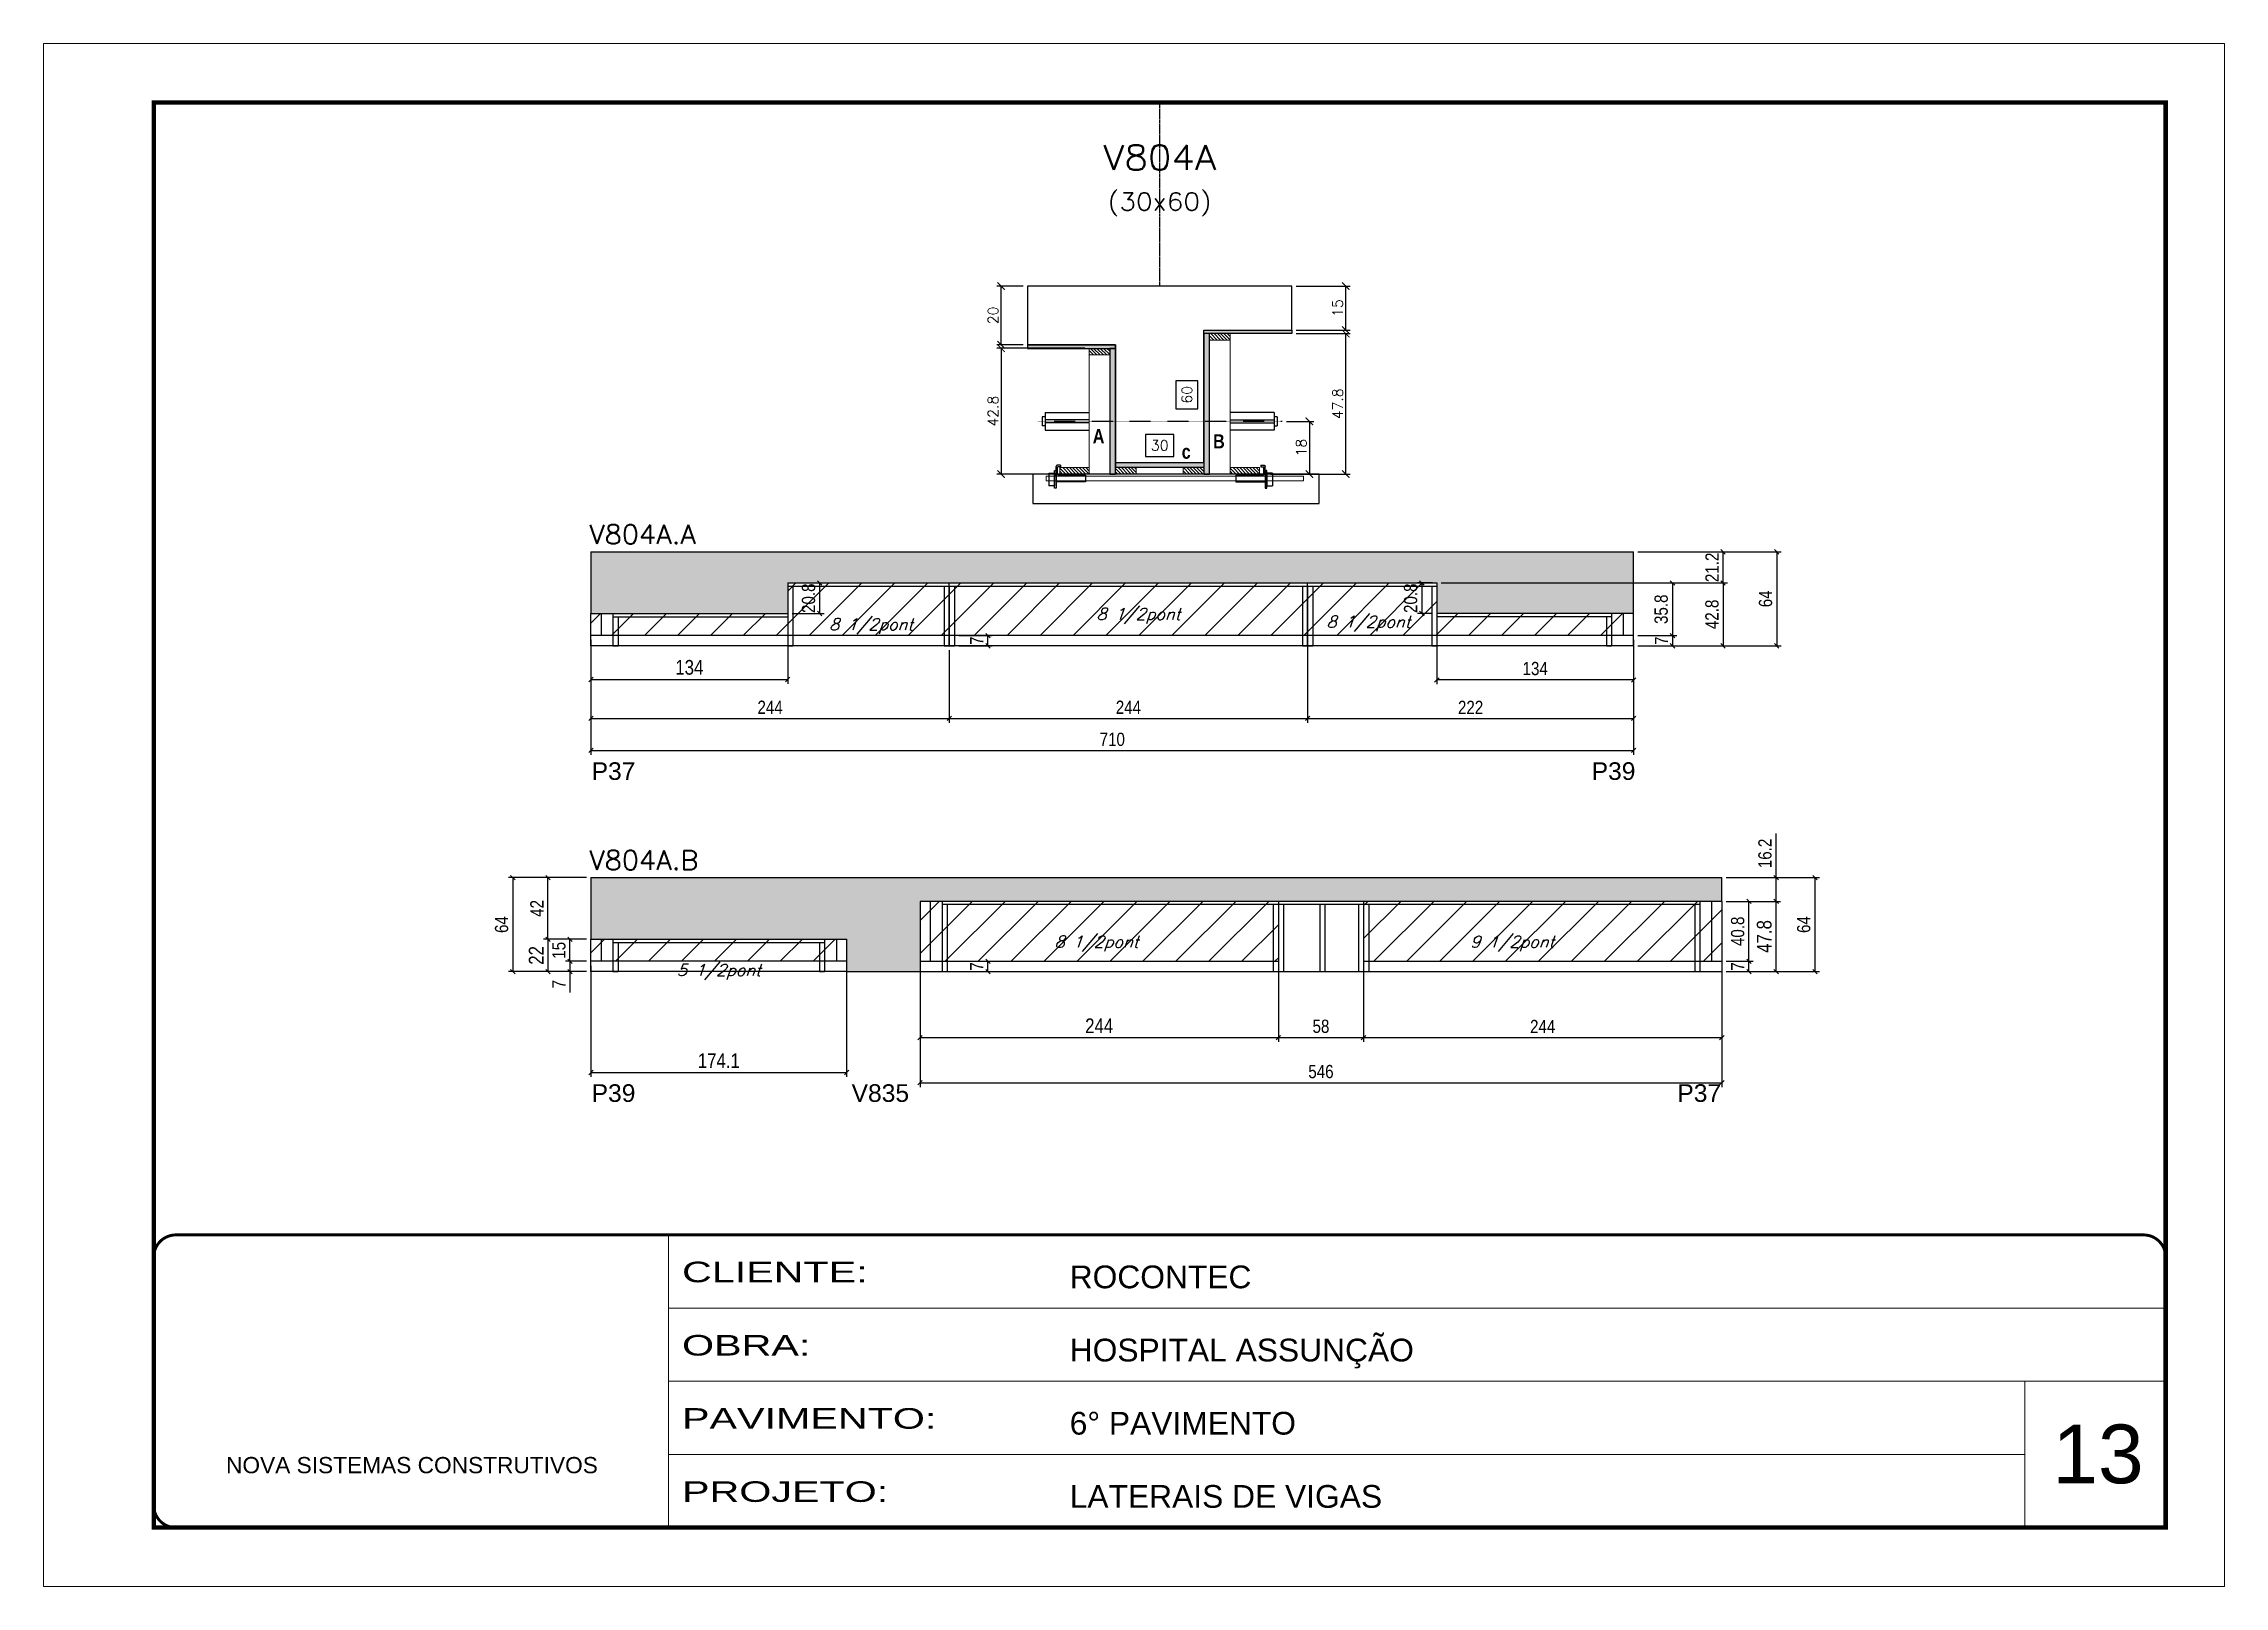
# Model space of a CAD drawing. Extents: x -20960 to -5926, y -2106 to 21915.
# Drawn here: x -12207 to -10722, y 17420 to 18470 of the extents above; entities that cross this region are included whole.
import ezdxf
from ezdxf.enums import TextEntityAlignment as Align

# ---------------------------------------------------------------- set-up
doc = ezdxf.new("R2010")
doc.units = 0
for name, pattern in [('CONTINUO', [0]), ('DASHED', [0.75, 0.5, -0.25]), ('HIDDEN', [0.375, 0.25, -0.125])]:
    doc.linetypes.add(name, pattern=pattern)
for name, color, linetype in [('5', 5, 'Continuous'), ('barrote', 251, 'Continuous'), ('COTA', 241, 'Continuous'), ('Cota Seção (2x)', 4, 'Continuous'), ('detalhes', 4, 'Continuous'), ('Painéis', 200, 'Continuous'), ('presilha', 1, 'Continuous'), ('Reaproveitamento', 251, 'Continuous'), ('SARR_2.2x7', 40, 'Continuous'), ('SARR_3.5x7', 81, 'Continuous'), ('TENSOR', 3, 'Continuous'), ('texto', 7, 'Continuous'), ('Texto de Titulo', 7, 'Continuous'), ('Texto Qtd Sarr', 242, 'Continuous')]:
    doc.layers.add(name, color=color, linetype=linetype)
for name, color, linetype, lineweight in [('CARIMBO', 255, 'Continuous', 9), ('CONCRETO', 251, 'Continuous', 25), ('Folhas', 255, 'Continuous', 9), ('Hachura', 251, 'Continuous', 9), ('Madeira', 126, 'Continuous', 18), ('SARRAFO DE PRESSAO', 251, 'DASHED', 9), ('SCO-___-LAJ', 2, 'Continuous', 0), ('Texto Seção', 7, 'Continuous', 15)]:
    doc.layers.add(name, color=color, linetype=linetype, lineweight=lineweight)
doc.styles.add('ARIAL', font='arial.ttf')
doc.styles.add('COTA TECNICA', font='techl___.ttf', dxfattribs={"height": 10})
doc.styles.add('COTA TECNICA-50', font='techl___.ttf', dxfattribs={"height": 9})
doc.styles.add('REGUA-120', font='ROMANS.shx', dxfattribs={"height": 15})
doc.styles.add('Romans', font='romans.shx')
doc.styles.get("Standard").update_dxf_attribs({"font": 'arial.ttf'})
doc.styles.add('TECNICA', font='techb___.ttf', dxfattribs={"height": 10})
doc.styles.add('Tecnologia', font='')
doc.styles.get('Tecnologia').set_extended_font_data('Forgotten Futurist')
doc.dimstyles.new('COTA PAINEL-50', dxfattribs={"dimtxt": 9, "dimasz": 3, "dimexe": 3, "dimexo": 3, "dimgap": 3, "dimtad": 1, "dimdec": 1, "dimzin": 12, "dimdsep": 46, "dimtxsty": 'COTA TECNICA-50', "dimblk1": 'OBLIQUE', "dimblk2": 'OBLIQUE', "dimsah": 1, "dimcen": 0.9, "dimclrd": 4, "dimclre": 4, "dimclrt": 240, "dimadec": 1, "dimazin": 3, "dimtfac": 1, "dimtdec": 1, "dimtmove": 0, "dimatfit": 3, "dimfxl": 1, "dimtolj": 1, "dimtzin": 12, "dimarcsym": 0})
doc.dimstyles.new('Cota Seção (2x)', dxfattribs={"dimtxt": 7, "dimasz": 5, "dimexe": 3, "dimexo": 3, "dimgap": 2, "dimtad": 3, "dimdec": 1, "dimlfac": 0.5, "dimzin": 12, "dimdsep": 46, "dimtxsty": 'Romans', "dimblk": 'ARCHTICK', "dimcen": 0, "dimclrd": 4, "dimclre": 4, "dimclrt": 1, "dimadec": 1, "dimazin": 3, "dimtfac": 1, "dimtdec": 1, "dimtmove": 0, "dimatfit": 3, "dimldrblk": 'OBLIQUE', "dimfxl": 1, "dimtolj": 1, "dimtzin": 12, "dimarcsym": 0})
doc.dimstyles.new('Cota Seção interna', dxfattribs={"dimtxt": 7, "dimasz": 6, "dimexe": 0.18, "dimexo": 2, "dimgap": -4, "dimtad": 3, "dimdec": 1, "dimlfac": 0.5, "dimzin": 12, "dimdsep": 46, "dimtxsty": 'Romans', "dimblk": 'ARCHTICK', "dimcen": 0.09, "dimse1": 1, "dimse2": 1, "dimsd1": 1, "dimsd2": 1, "dimclrd": 180, "dimclre": 5, "dimclrt": 1, "dimadec": 0, "dimazin": 3, "dimtfac": 1, "dimtdec": 1, "dimtofl": 0, "dimtmove": 0, "dimatfit": 3, "dimldrblk": 'ARCHTICK', "dimfxl": 1, "dimtolj": 1, "dimtzin": 0, "dimarcsym": 0})
doc.dimstyles.new('PAINEL', dxfattribs={"dimtxt": 10, "dimasz": 3, "dimexe": 3, "dimexo": 3, "dimgap": 3, "dimtad": 1, "dimdec": 1, "dimzin": 12, "dimdsep": 46, "dimtxsty": 'COTA TECNICA', "dimblk1": 'OBLIQUE', "dimblk2": 'OBLIQUE', "dimsah": 1, "dimcen": 0.9, "dimclrd": 4, "dimclre": 4, "dimclrt": 240, "dimadec": 1, "dimazin": 3, "dimtfac": 1, "dimtdec": 1, "dimtmove": 0, "dimatfit": 3, "dimfxl": 1, "dimtolj": 1, "dimtzin": 12, "dimarcsym": 0})
pattern_1 = [(45, (-4768.5, -1148.575), (-11.22532, 11.22532), [])]

msp = doc.modelspace()

# ---------------------------------------------------------------- texts
at = {"layer": '5', "linetype": 'Continuous'}
for s, p in [('P37', (-11833.83, 17968.56)), ('P39', (-11152.86, 17968.56)), ('P39', (-11833.83, 17749.41)), ('V835', (-11656.8, 17749.41)), ('P37', (-11094.51, 17749.41))]:
    msp.add_text(s, height=12, rotation=0.00004, dxfattribs=at).set_placement(p)
at = {"layer": 'CARIMBO', "style": 'ARIAL'}
msp.add_text('13', height=40, dxfattribs=at).set_placement((-10839.14, 17489.81))
at = {"layer": 'detalhes', "style": 'TECNICA'}
for s, p in [('A', (-11492.6, 18197.7)), ('c', (-11432.02, 18187.16)), ('B', (-11410.64, 18194.19))]:
    msp.add_text(s, height=9.6, dxfattribs=at).set_placement(p)
at = {"layer": 'texto', "color": 2, "char_height": 8, "attachment_point": 5, "style": 'Romans'}
for s, insert in [('{\\Q19;\\C256;8 1/2pont}', (-11643.55, 18073.12)), ('{\\Q19;\\C256;8 1/2pont}', (-11461.5, 18080.16)), ('{\\Q19;\\C256;8 1/2pont}', (-11304.87, 18074.87)), ('{\\Q19;\\C256;8 1/2pont}', (-11490.07, 17857.08)), ('{\\Q19;\\C256;9 1/2pont}', (-11206.96, 17857.08)), ('{\\Q19;\\C256;5 1/2pont}', (-11747.24, 17837.79))]:
    msp.add_mtext(s, dxfattribs=dict(at, insert=insert))
at = {"layer": 'Texto Seção', "style": 'REGUA-120', "width": 1.05}
for s, p in [('V804A.A', (-11835.45, 18129.19)), ('V804A.B', (-11835.45, 17907.44))]:
    msp.add_text(s, height=13, dxfattribs=at).set_placement(p)

# ---------------------------------------------------------------- blocks, each defined once
blk = doc.blocks.new('9999999999')
at = {"color": 30, "linetype": 'CONTINUO'}
for p, q in [((98564.6, 34230.2), (98564.6, 34429.4)), ((98564.6, 34379.6), (99584, 34379.6)), ((98564.6, 34329.8), (99488, 34329.8)), ((99584, 34329.8), (99488, 34329.8)), ((99488, 34329.8), (99488, 34230.2)), ((98564.6, 34280), (99488, 34280))]:
    blk.add_line(p, q, dxfattribs=at)
at = {"color": 30, "linetype": 'CONTINUO', "const_width": 2}
blk.add_lwpolyline([(99584, 34230.2), (99584, 34414.4, 0.414214), (99569, 34429.4), (98229, 34429.4, 0.414214), (98214, 34414.4), (98214, 34245.2, 0.414214), (98229, 34230.2), (99584, 34230.2)], format="xyb", dxfattribs=at)
at = {"layer": 'Folhas'}
blk.add_lwpolyline([(98139, 34190.2), (99624, 34190.2), (99624, 35240.2), (98139, 35240.2)], close=True, dxfattribs=at)
at = {"layer": 'Folhas', "color": 30, "const_width": 3}
blk.add_lwpolyline([(98214, 34230.2), (99584, 34230.2), (99584, 35200.2), (98214, 35200.2)], close=True, dxfattribs=at)
at = {"color": 7, "linetype": 'Continuous', "ltscale": 5, "style": 'ARIAL'}
for s, height, p in [('ROCONTEC', 15.48, (98837.7, 34393.1)), ('HOSPITAL ASSUNÇÃO', 15.483, (98837.7, 34343.3)), ('6° PAVIMENTO', 15.483, (98837.7, 34293.5)), ('NOVA SISTEMAS CONSTRUTIVOS', 11.059, (98263.2, 34267.2)), ('LATERAIS DE VIGAS', 15.483, (98837.7, 34243.7))]:
    blk.add_text(s, height=height, dxfattribs=at).set_placement(p)
at = {"layer": 'Folhas', "color": 7, "style": 'Tecnologia', "width": 1.5}
for s, p in [('CLIENTE:', (98573.7, 34397.2)), ('OBRA:', (98573.7, 34347.3)), ('PAVIMENTO:', (98573.7, 34297.5)), ('PROJETO:', (98573.7, 34247.7))]:
    blk.add_text(s, height=14, dxfattribs=at).set_placement(p)
blk = doc.blocks.new('_ArchTick')
at = {"color": 0, "linetype": 'ByBlock', "const_width": 0.15}
blk.add_lwpolyline([(-0.5, -0.5), (0.5, 0.5)], dxfattribs=at)
blk = doc.blocks.new('*D176')
at = {"layer": 'COTA', "color": 4, "lineweight": -2, "transparency": 16777216}
for p, q in [((-11354, 18272.3), (-11317.3, 18272.3)), ((-11320.3, 18176.7), (-11320.3, 18272.3)), ((-11371.6, 18176.7), (-11317.3, 18176.7))]:
    blk.add_line(p, q, dxfattribs=at)
at = {"layer": 'Defpoints', "color": 0, "transparency": 16777216}
for p in [(-11357, 18272.3), (-11320.3, 18272.3), (-11374.6, 18176.7)]:
    blk.add_point(p, dxfattribs=at)
at = {"layer": 'COTA', "color": 4, "lineweight": -2, "transparency": 16777216, "xscale": 5, "yscale": 5, "zscale": 5}
for p, rotation in [((-11320.3, 18272.3), 90), ((-11320.3, 18176.7), 270)]:
    blk.add_blockref('_ArchTick', p, dxfattribs=dict(at, rotation=rotation))
at = {"layer": 'COTA', "color": 1, "transparency": 16777216, "insert": (-11325.8, 18224.5), "char_height": 7, "attachment_point": 5, "rotation": 90, "style": 'Romans'}
blk.add_mtext('\\A1;47.8', dxfattribs=at)
blk = doc.blocks.new('_Oblique')
at = {"color": 0, "linetype": 'ByBlock', "lineweight": -2}
blk.add_line((-0.5, -0.5), (0.5, 0.5), dxfattribs=at)
blk = doc.blocks.new('*D177')
at = {"layer": 'COTA', "color": 4, "lineweight": -2, "transparency": 16777216}
for p, q in [((-11354, 18304.7), (-11317.3, 18304.7)), ((-11320.3, 18274.7), (-11320.3, 18304.7)), ((-11354, 18274.7), (-11317.3, 18274.7))]:
    blk.add_line(p, q, dxfattribs=at)
at = {"layer": 'Defpoints', "color": 0, "transparency": 16777216}
for p in [(-11357, 18304.7), (-11320.3, 18304.7), (-11357, 18274.7)]:
    blk.add_point(p, dxfattribs=at)
at = {"layer": 'COTA', "color": 4, "lineweight": -2, "transparency": 16777216, "xscale": 5, "yscale": 5, "zscale": 5}
for p, rotation in [((-11320.3, 18304.7), 90), ((-11320.3, 18274.7), 270)]:
    blk.add_blockref('_ArchTick', p, dxfattribs=dict(at, rotation=rotation))
at = {"layer": 'COTA', "color": 1, "transparency": 16777216, "insert": (-11325.8, 18289.7), "char_height": 7, "attachment_point": 5, "rotation": 90, "style": 'Romans'}
blk.add_mtext('\\A1;15', dxfattribs=at)
blk = doc.blocks.new('*D178')
at = {"layer": 'Cota Seção (2x)', "color": 180, "lineweight": -2, "transparency": 16777216}
for p, q in [((-11421, 18240.2), (-11436, 18240.2)), ((-11436, 18240.2), (-11436, 18221.2)), ((-11421, 18221.2), (-11421, 18240.2)), ((-11436, 18221.2), (-11421, 18221.2))]:
    blk.add_line(p, q, dxfattribs=at)
at = {"layer": 'Defpoints', "color": 0, "transparency": 16777216}
for p in [(-11417, 18304.7), (-11417, 18304.7), (-11417, 18184.7)]:
    blk.add_point(p, dxfattribs=at)
at = {"layer": 'Cota Seção (2x)', "color": 1, "transparency": 16777216, "insert": (-11428.5, 18230.7), "char_height": 7, "attachment_point": 5, "rotation": 90, "style": 'Romans'}
blk.add_mtext('\\A1;60', dxfattribs=at)
blk = doc.blocks.new('PRESILHA METÁLICA 1')
at = {"layer": 'presilha'}
for p, q in [((0, 13), (6, 13)), ((0, 13), (0, 0)), ((6, 0), (0, 0)), ((6, 15.5), (7.5, 15.5)), ((6, -2.5), (6, 15.5)), ((6, 13), (6, 0)), ((7.5, 10.6), (7.5, 19.9)), ((7.5, 15.5), (7.5, -2.5)), ((37.5, 4.1), (7.5, 4.1)), ((12, 21), (8.6, 21)), ((9, 11.6), (9, 18.9)), ((12, 19.5), (9.6, 19.5)), ((37.5, 11), (9.6, 11)), ((12, 21), (12, 19.5)), ((37.5, 11), (37.5, 4.1)), ((7.5, -2.5), (6, -2.5))]:
    blk.add_line(p, q, dxfattribs=at)
for centre, radius, start, end in [((8.6, 19.9), 1.14, 90, 180), ((9.6, 18.9), 0.57, 90, 180), ((9.6, 11.6), 0.57, 180, 270)]:
    blk.add_arc(centre, radius, start, end, dxfattribs=at)
blk = doc.blocks.new('*D179')
at = {"layer": 'Cota Seção (2x)', "color": 180, "lineweight": -2, "transparency": 16777216}
for p, q in [((-11437.3, 18203.7), (-11456.7, 18203.7)), ((-11456.7, 18203.7), (-11456.7, 18188.7)), ((-11437.3, 18188.7), (-11437.3, 18203.7)), ((-11456.7, 18188.7), (-11437.3, 18188.7))]:
    blk.add_line(p, q, dxfattribs=at)
at = {"layer": 'Defpoints', "color": 0, "transparency": 16777216}
for p in [(-11477, 18176.7), (-11417, 18184.7), (-11417, 18176.7)]:
    blk.add_point(p, dxfattribs=at)
at = {"layer": 'Cota Seção (2x)', "color": 1, "transparency": 16777216, "insert": (-11447, 18196.2), "char_height": 7, "attachment_point": 5, "style": 'Romans'}
blk.add_mtext('\\A1;30', dxfattribs=at)
blk = doc.blocks.new('*D180')
at = {"layer": 'COTA', "color": 4, "lineweight": -2, "transparency": 16777216}
for p, q in [((-11498, 18262.3), (-11558, 18262.3)), ((-11555, 18262.3), (-11555, 18176.7)), ((-11498, 18176.7), (-11558, 18176.7))]:
    blk.add_line(p, q, dxfattribs=at)
at = {"layer": 'Defpoints', "color": 0, "transparency": 16777216}
for p in [(-11495, 18262.3), (-11555, 18176.7), (-11495, 18176.7)]:
    blk.add_point(p, dxfattribs=at)
at = {"layer": 'COTA', "color": 4, "lineweight": -2, "transparency": 16777216, "xscale": 5, "yscale": 5, "zscale": 5}
for p, rotation in [((-11555, 18262.3), 90), ((-11555, 18176.7), 270)]:
    blk.add_blockref('_ArchTick', p, dxfattribs=dict(at, rotation=rotation))
at = {"layer": 'COTA', "color": 1, "transparency": 16777216, "insert": (-11560.5, 18219.5), "char_height": 7, "attachment_point": 5, "rotation": 90, "style": 'Romans'}
blk.add_mtext('\\A1;42.8', dxfattribs=at)
blk = doc.blocks.new('*D181')
at = {"layer": 'COTA', "color": 4, "lineweight": -2, "transparency": 16777216}
for p, q in [((-11360.7, 18212.6), (-11342.1, 18212.6)), ((-11345.1, 18212.6), (-11345.1, 18176.7)), ((-11360.7, 18176.7), (-11342.1, 18176.7))]:
    blk.add_line(p, q, dxfattribs=at)
at = {"layer": 'Defpoints', "color": 0, "transparency": 16777216}
for p in [(-11363.7, 18212.6), (-11363.7, 18176.7), (-11345.1, 18176.7)]:
    blk.add_point(p, dxfattribs=at)
at = {"layer": 'COTA', "color": 4, "lineweight": -2, "transparency": 16777216, "xscale": 5, "yscale": 5, "zscale": 5}
for p, rotation in [((-11345.1, 18212.6), 90), ((-11345.1, 18176.7), 270)]:
    blk.add_blockref('_ArchTick', p, dxfattribs=dict(at, rotation=rotation))
at = {"layer": 'COTA', "color": 1, "transparency": 16777216, "insert": (-11350.6, 18194.7), "char_height": 7, "attachment_point": 5, "rotation": 90, "style": 'Romans'}
blk.add_mtext('\\A1;18', dxfattribs=at)
blk = doc.blocks.new('titulo1')
at = {"layer": 'Defpoints', "color": 252, "linetype": 'HIDDEN', "ltscale": 2}
blk.add_line((0, 0), (0, 125), dxfattribs=at)
at = {"layer": 'Defpoints', "style": 'Romans', "oblique": 15}
blk.add_attdef('FOLHA', text='', height=10, dxfattribs=at).set_placement((0, 15.6), align=Align.MIDDLE_CENTER)
at = {"layer": 'Texto Qtd Sarr', "color": 3, "style": 'Romans', "oblique": 15}
for tag, height, p in [('TITULO', 17, (0, 71.4)), ('SEÇÃO', 12, (0, 41.5))]:
    blk.add_attdef(tag, text='', height=height, dxfattribs=at).set_placement(p, align=Align.MIDDLE_CENTER)
blk = doc.blocks.new('*D182')
at = {"layer": 'COTA', "color": 4, "lineweight": -2, "transparency": 16777216}
for p, q in [((-11540, 18304.7), (-11558, 18304.7)), ((-11555, 18264.7), (-11555, 18304.7)), ((-11540, 18264.7), (-11558, 18264.7))]:
    blk.add_line(p, q, dxfattribs=at)
at = {"layer": 'Defpoints', "color": 0, "transparency": 16777216}
for p in [(-11555, 18304.7), (-11537, 18304.7), (-11537, 18264.7)]:
    blk.add_point(p, dxfattribs=at)
at = {"layer": 'COTA', "color": 4, "lineweight": -2, "transparency": 16777216, "xscale": 5, "yscale": 5, "zscale": 5}
for p, rotation in [((-11555, 18304.7), 90), ((-11555, 18264.7), 270)]:
    blk.add_blockref('_ArchTick', p, dxfattribs=dict(at, rotation=rotation))
at = {"layer": 'COTA', "color": 1, "transparency": 16777216, "insert": (-11560.5, 18284.7), "char_height": 7, "attachment_point": 5, "rotation": 90, "style": 'Romans'}
blk.add_mtext('\\A1;20', dxfattribs=at)
blk = doc.blocks.new('*D183')
at = {"layer": 'COTA', "color": 4, "lineweight": -2, "ltscale": 25, "transparency": 16777216}
for p, q in [((-11834.3, 18063.8), (-11834.3, 18033.9)), ((-11700.3, 18063.8), (-11700.3, 18033.9)), ((-11834.3, 18036.9), (-11700.3, 18036.9))]:
    blk.add_line(p, q, dxfattribs=at)
at = {"layer": 'Defpoints', "color": 0, "ltscale": 25, "transparency": 16777216}
for p in [(-11834.3, 18066.8), (-11700.3, 18066.8), (-11700.3, 18036.9)]:
    blk.add_point(p, dxfattribs=at)
at = {"layer": 'COTA', "color": 4, "lineweight": -2, "ltscale": 25, "transparency": 16777216, "xscale": 3, "yscale": 3, "zscale": 3, "rotation": 180}
blk.add_blockref('_Oblique', (-11834.3, 18036.9), dxfattribs=at)
at = {"layer": 'COTA', "color": 4, "lineweight": -2, "ltscale": 25, "transparency": 16777216, "xscale": 3, "yscale": 3, "zscale": 3}
blk.add_blockref('_Oblique', (-11700.3, 18036.9), dxfattribs=at)
at = {"layer": 'COTA', "color": 240, "ltscale": 25, "transparency": 16777216, "insert": (-11767.3, 18045.1), "char_height": 10, "attachment_point": 5, "style": 'COTA TECNICA'}
blk.add_mtext('\\A1;134', dxfattribs=at)
blk = doc.blocks.new('*D196')
at = {"layer": 'COTA', "color": 4, "lineweight": -2, "transparency": 16777216}
for p, q in [((-11834.3, 18063.8), (-11834.3, 17985.6)), ((-11124.3, 18063.8), (-11124.3, 17985.6)), ((-11834.3, 17988.6), (-11124.3, 17988.6))]:
    blk.add_line(p, q, dxfattribs=at)
at = {"layer": 'Defpoints', "color": 0, "transparency": 16777216}
for p in [(-11834.3, 18066.8), (-11124.3, 18066.8), (-11124.3, 17988.6)]:
    blk.add_point(p, dxfattribs=at)
at = {"layer": 'COTA', "color": 4, "lineweight": -2, "transparency": 16777216, "xscale": 3, "yscale": 3, "zscale": 3, "rotation": 180}
blk.add_blockref('_Oblique', (-11834.3, 17988.6), dxfattribs=at)
at = {"layer": 'COTA', "color": 4, "lineweight": -2, "transparency": 16777216, "xscale": 3, "yscale": 3, "zscale": 3}
blk.add_blockref('_Oblique', (-11124.3, 17988.6), dxfattribs=at)
at = {"layer": 'COTA', "color": 240, "transparency": 16777216, "insert": (-11479.3, 17996.1), "char_height": 9, "attachment_point": 5, "style": 'COTA TECNICA-50'}
blk.add_mtext('\\A1;710', dxfattribs=at)
blk = doc.blocks.new('*D197')
at = {"layer": 'COTA', "color": 4, "lineweight": -2, "transparency": 16777216}
for p, q in [((-11834.3, 18063.8), (-11834.3, 18007.4)), ((-11590.3, 18056.8), (-11590.3, 18007.4)), ((-11834.3, 18010.4), (-11590.3, 18010.4))]:
    blk.add_line(p, q, dxfattribs=at)
at = {"layer": 'Defpoints', "color": 0, "transparency": 16777216}
for p in [(-11834.3, 18066.8), (-11590.3, 18059.8), (-11590.3, 18010.4)]:
    blk.add_point(p, dxfattribs=at)
at = {"layer": 'COTA', "color": 4, "lineweight": -2, "transparency": 16777216, "xscale": 3, "yscale": 3, "zscale": 3, "rotation": 180}
blk.add_blockref('_Oblique', (-11834.3, 18010.4), dxfattribs=at)
at = {"layer": 'COTA', "color": 4, "lineweight": -2, "transparency": 16777216, "xscale": 3, "yscale": 3, "zscale": 3}
blk.add_blockref('_Oblique', (-11590.3, 18010.4), dxfattribs=at)
at = {"layer": 'COTA', "color": 240, "transparency": 16777216, "insert": (-11712.3, 18018), "char_height": 9, "attachment_point": 5, "style": 'COTA TECNICA-50'}
blk.add_mtext('\\A1;244', dxfattribs=at)
blk = doc.blocks.new('*D198')
at = {"layer": 'COTA', "color": 4, "lineweight": -2, "transparency": 16777216}
for p, q in [((-11346.3, 18063.8), (-11346.3, 18007.4)), ((-11590.3, 18056.8), (-11590.3, 18007.4)), ((-11590.3, 18010.4), (-11346.3, 18010.4))]:
    blk.add_line(p, q, dxfattribs=at)
at = {"layer": 'Defpoints', "color": 0, "transparency": 16777216}
for p in [(-11590.3, 18059.8), (-11346.3, 18066.8), (-11346.3, 18010.4)]:
    blk.add_point(p, dxfattribs=at)
at = {"layer": 'COTA', "color": 4, "lineweight": -2, "transparency": 16777216, "xscale": 3, "yscale": 3, "zscale": 3, "rotation": 180}
blk.add_blockref('_Oblique', (-11590.3, 18010.4), dxfattribs=at)
at = {"layer": 'COTA', "color": 4, "lineweight": -2, "transparency": 16777216, "xscale": 3, "yscale": 3, "zscale": 3}
blk.add_blockref('_Oblique', (-11346.3, 18010.4), dxfattribs=at)
at = {"layer": 'COTA', "color": 240, "transparency": 16777216, "insert": (-11468.3, 18018), "char_height": 9, "attachment_point": 5, "style": 'COTA TECNICA-50'}
blk.add_mtext('\\A1;244', dxfattribs=at)
blk = doc.blocks.new('*D199')
at = {"layer": 'COTA', "color": 4, "lineweight": -2, "transparency": 16777216}
for p, q in [((-11346.3, 18063.8), (-11346.3, 18007.4)), ((-11124.3, 18056.8), (-11124.3, 18007.4)), ((-11346.3, 18010.4), (-11124.3, 18010.4))]:
    blk.add_line(p, q, dxfattribs=at)
at = {"layer": 'Defpoints', "color": 0, "transparency": 16777216}
for p in [(-11346.3, 18066.8), (-11124.3, 18059.8), (-11124.3, 18010.4)]:
    blk.add_point(p, dxfattribs=at)
at = {"layer": 'COTA', "color": 4, "lineweight": -2, "transparency": 16777216, "xscale": 3, "yscale": 3, "zscale": 3, "rotation": 180}
blk.add_blockref('_Oblique', (-11346.3, 18010.4), dxfattribs=at)
at = {"layer": 'COTA', "color": 4, "lineweight": -2, "transparency": 16777216, "xscale": 3, "yscale": 3, "zscale": 3}
blk.add_blockref('_Oblique', (-11124.3, 18010.4), dxfattribs=at)
at = {"layer": 'COTA', "color": 240, "transparency": 16777216, "insert": (-11235.3, 18017.9), "char_height": 9, "attachment_point": 5, "style": 'COTA TECNICA-50'}
blk.add_mtext('\\A1;222', dxfattribs=at)
blk = doc.blocks.new('*D184')
at = {"layer": 'COTA', "color": 4, "lineweight": -2, "transparency": 16777216}
for p, q in [((-11258.3, 18063.8), (-11258.3, 18033.6)), ((-11124.3, 18063.8), (-11124.3, 18033.6)), ((-11124.3, 18036.6), (-11258.3, 18036.6))]:
    blk.add_line(p, q, dxfattribs=at)
at = {"layer": 'Defpoints', "color": 0, "transparency": 16777216}
for p in [(-11258.3, 18066.8), (-11124.3, 18066.8), (-11258.3, 18036.6)]:
    blk.add_point(p, dxfattribs=at)
at = {"layer": 'COTA', "color": 4, "lineweight": -2, "transparency": 16777216, "xscale": 3, "yscale": 3, "zscale": 3, "rotation": 180}
blk.add_blockref('_Oblique', (-11258.3, 18036.6), dxfattribs=at)
at = {"layer": 'COTA', "color": 4, "lineweight": -2, "transparency": 16777216, "xscale": 3, "yscale": 3, "zscale": 3}
blk.add_blockref('_Oblique', (-11124.3, 18036.6), dxfattribs=at)
at = {"layer": 'COTA', "color": 240, "transparency": 16777216, "insert": (-11191.3, 18044.3), "char_height": 9, "attachment_point": 5, "style": 'COTA TECNICA-50'}
blk.add_mtext('\\A1;134', dxfattribs=at)
blk = doc.blocks.new('*D185')
at = {"layer": 'COTA', "color": 4, "lineweight": -2, "transparency": 16777216}
for p, q in [((-11255.3, 18102.6), (-11094.8, 18102.6)), ((-11097.8, 18102.6), (-11097.8, 18066.8)), ((-11121.3, 18066.8), (-11094.8, 18066.8))]:
    blk.add_line(p, q, dxfattribs=at)
at = {"layer": 'Defpoints', "color": 0, "transparency": 16777216}
for p in [(-11258.3, 18102.6), (-11124.3, 18066.8), (-11097.8, 18066.8)]:
    blk.add_point(p, dxfattribs=at)
at = {"layer": 'COTA', "color": 4, "lineweight": -2, "transparency": 16777216, "xscale": 3, "yscale": 3, "zscale": 3}
for p, rotation in [((-11097.8, 18102.6), 90), ((-11097.8, 18066.8), 270)]:
    blk.add_blockref('_Oblique', p, dxfattribs=dict(at, rotation=rotation))
at = {"layer": 'COTA', "color": 240, "transparency": 16777216, "insert": (-11105.5, 18084.7), "char_height": 9, "attachment_point": 5, "rotation": 90, "style": 'COTA TECNICA-50'}
blk.add_mtext('\\A1;35.8', dxfattribs=at)
blk = doc.blocks.new('*D200')
at = {"layer": 'COTA', "color": 4, "lineweight": -2, "transparency": 16777216}
for p, q in [((-11121.3, 18123.8), (-11023.8, 18123.8)), ((-11026.8, 18123.8), (-11026.8, 18059.8)), ((-11121.3, 18059.8), (-11023.8, 18059.8))]:
    blk.add_line(p, q, dxfattribs=at)
at = {"layer": 'Defpoints', "color": 0, "transparency": 16777216}
for p in [(-11124.3, 18123.8), (-11124.3, 18059.8), (-11026.8, 18059.8)]:
    blk.add_point(p, dxfattribs=at)
at = {"layer": 'COTA', "color": 4, "lineweight": -2, "transparency": 16777216, "xscale": 3, "yscale": 3, "zscale": 3}
for p, rotation in [((-11026.8, 18123.8), 90), ((-11026.8, 18059.8), 270)]:
    blk.add_blockref('_Oblique', p, dxfattribs=dict(at, rotation=rotation))
at = {"layer": 'COTA', "color": 240, "transparency": 16777216, "insert": (-11034.4, 18091.8), "char_height": 9, "attachment_point": 5, "rotation": 90, "style": 'COTA TECNICA-50'}
blk.add_mtext('\\A1;64', dxfattribs=at)
blk = doc.blocks.new('*D186')
at = {"layer": 'COTA', "color": 4, "lineweight": -2, "transparency": 16777216}
for p, q in [((-11255.3, 18102.6), (-11060.4, 18102.6)), ((-11063.4, 18102.6), (-11063.4, 18059.8)), ((-11121.3, 18059.8), (-11060.4, 18059.8))]:
    blk.add_line(p, q, dxfattribs=at)
at = {"layer": 'Defpoints', "color": 0, "transparency": 16777216}
for p in [(-11258.3, 18102.6), (-11124.3, 18059.8), (-11063.4, 18059.8)]:
    blk.add_point(p, dxfattribs=at)
at = {"layer": 'COTA', "color": 4, "lineweight": -2, "transparency": 16777216, "xscale": 3, "yscale": 3, "zscale": 3}
for p, rotation in [((-11063.4, 18102.6), 90), ((-11063.4, 18059.8), 270)]:
    blk.add_blockref('_Oblique', p, dxfattribs=dict(at, rotation=rotation))
at = {"layer": 'COTA', "color": 240, "transparency": 16777216, "insert": (-11070.9, 18081.2), "char_height": 9, "attachment_point": 5, "rotation": 90, "style": 'COTA TECNICA-50'}
blk.add_mtext('\\A1;42.8', dxfattribs=at)
blk = doc.blocks.new('*D187')
at = {"layer": 'COTA', "color": 4, "lineweight": -2, "transparency": 16777216}
for p, q in [((-11121.3, 18123.8), (-11060.4, 18123.8)), ((-11063.4, 18102.6), (-11063.4, 18123.8)), ((-11255.3, 18102.6), (-11060.4, 18102.6))]:
    blk.add_line(p, q, dxfattribs=at)
at = {"layer": 'Defpoints', "color": 0, "transparency": 16777216}
for p in [(-11124.3, 18123.8), (-11063.4, 18123.8), (-11258.3, 18102.6)]:
    blk.add_point(p, dxfattribs=at)
at = {"layer": 'COTA', "color": 4, "lineweight": -2, "transparency": 16777216, "xscale": 3, "yscale": 3, "zscale": 3}
for p, rotation in [((-11063.4, 18123.8), 90), ((-11063.4, 18102.6), 270)]:
    blk.add_blockref('_Oblique', p, dxfattribs=dict(at, rotation=rotation))
at = {"layer": 'COTA', "color": 240, "transparency": 16777216, "insert": (-11070.9, 18113.2), "char_height": 9, "attachment_point": 5, "rotation": 90, "style": 'COTA TECNICA-50'}
blk.add_mtext('\\A1;21.2', dxfattribs=at)
blk = doc.blocks.new('*D188')
at = {"layer": 'COTA', "color": 4, "lineweight": -2, "ltscale": 25, "transparency": 16777216}
for p, q in [((-11834.3, 17842.1), (-11834.3, 17766.4)), ((-11660.2, 17842.1), (-11660.2, 17766.4)), ((-11834.3, 17769.4), (-11660.2, 17769.4))]:
    blk.add_line(p, q, dxfattribs=at)
at = {"layer": 'Defpoints', "color": 0, "ltscale": 25, "transparency": 16777216}
for p in [(-11834.3, 17845.1), (-11660.2, 17845.1), (-11660.2, 17769.4)]:
    blk.add_point(p, dxfattribs=at)
at = {"layer": 'COTA', "color": 4, "lineweight": -2, "ltscale": 25, "transparency": 16777216, "xscale": 3, "yscale": 3, "zscale": 3, "rotation": 180}
blk.add_blockref('_Oblique', (-11834.3, 17769.4), dxfattribs=at)
at = {"layer": 'COTA', "color": 4, "lineweight": -2, "ltscale": 25, "transparency": 16777216, "xscale": 3, "yscale": 3, "zscale": 3}
blk.add_blockref('_Oblique', (-11660.2, 17769.4), dxfattribs=at)
at = {"layer": 'COTA', "color": 240, "ltscale": 25, "transparency": 16777216, "insert": (-11747.2, 17777.5), "char_height": 10, "attachment_point": 5, "style": 'COTA TECNICA'}
blk.add_mtext('\\A1;174.1', dxfattribs=at)
blk = doc.blocks.new('*D189')
at = {"layer": 'COTA', "color": 4, "lineweight": -2, "ltscale": 25, "transparency": 16777216}
for p, q in [((-11837.3, 17860.1), (-11866.6, 17860.1)), ((-11863.6, 17860.1), (-11863.6, 17838.1)), ((-11837.3, 17838.1), (-11866.6, 17838.1))]:
    blk.add_line(p, q, dxfattribs=at)
at = {"layer": 'Defpoints', "color": 0, "ltscale": 25, "transparency": 16777216}
for p in [(-11834.3, 17860.1), (-11863.6, 17838.1), (-11834.3, 17838.1)]:
    blk.add_point(p, dxfattribs=at)
at = {"layer": 'COTA', "color": 4, "lineweight": -2, "ltscale": 25, "transparency": 16777216, "xscale": 3, "yscale": 3, "zscale": 3}
for p, rotation in [((-11863.6, 17860.1), 90), ((-11863.6, 17838.1), 270)]:
    blk.add_blockref('_Oblique', p, dxfattribs=dict(at, rotation=rotation))
at = {"layer": 'COTA', "color": 240, "ltscale": 25, "transparency": 16777216, "insert": (-11871.6, 17849.1), "char_height": 10, "attachment_point": 5, "rotation": 90, "style": 'COTA TECNICA'}
blk.add_mtext('\\A1;22', dxfattribs=at)
blk = doc.blocks.new('*D190')
at = {"layer": 'COTA', "color": 4, "lineweight": -2, "transparency": 16777216}
for p, q in [((-11837.3, 17902.1), (-11890.5, 17902.1)), ((-11887.5, 17902.1), (-11887.5, 17838.1)), ((-11837.3, 17838.1), (-11890.5, 17838.1))]:
    blk.add_line(p, q, dxfattribs=at)
at = {"layer": 'Defpoints', "color": 0, "transparency": 16777216}
for p in [(-11834.3, 17902.1), (-11887.5, 17838.1), (-11834.3, 17838.1)]:
    blk.add_point(p, dxfattribs=at)
at = {"layer": 'COTA', "color": 4, "lineweight": -2, "transparency": 16777216, "xscale": 3, "yscale": 3, "zscale": 3}
for p, rotation in [((-11887.5, 17902.1), 90), ((-11887.5, 17838.1), 270)]:
    blk.add_blockref('_Oblique', p, dxfattribs=dict(at, rotation=rotation))
at = {"layer": 'COTA', "color": 240, "transparency": 16777216, "insert": (-11895.1, 17870.1), "char_height": 9, "attachment_point": 5, "rotation": 90, "style": 'COTA TECNICA-50'}
blk.add_mtext('\\A1;64', dxfattribs=at)
blk = doc.blocks.new('*D201')
at = {"layer": 'COTA', "color": 4, "lineweight": -2, "transparency": 16777216}
for p, q in [((-11837.3, 17902.1), (-11866.6, 17902.1)), ((-11863.6, 17860.1), (-11863.6, 17902.1)), ((-11837.3, 17860.1), (-11866.6, 17860.1))]:
    blk.add_line(p, q, dxfattribs=at)
at = {"layer": 'Defpoints', "color": 0, "transparency": 16777216}
for p in [(-11863.6, 17902.1), (-11834.3, 17902.1), (-11834.3, 17860.1)]:
    blk.add_point(p, dxfattribs=at)
at = {"layer": 'COTA', "color": 4, "lineweight": -2, "transparency": 16777216, "xscale": 3, "yscale": 3, "zscale": 3}
for p, rotation in [((-11863.6, 17902.1), 90), ((-11863.6, 17860.1), 270)]:
    blk.add_blockref('_Oblique', p, dxfattribs=dict(at, rotation=rotation))
at = {"layer": 'COTA', "color": 240, "transparency": 16777216, "insert": (-11871.1, 17881.1), "char_height": 9, "attachment_point": 5, "rotation": 90, "style": 'COTA TECNICA-50'}
blk.add_mtext('\\A1;42', dxfattribs=at)
blk = doc.blocks.new('*D191')
at = {"layer": 'COTA', "color": 4, "linetype": 'ByBlock', "lineweight": -2, "transparency": 16777216}
for p, q in [((-11061.2, 17885.9), (-11024.2, 17885.9)), ((-11027.2, 17838.1), (-11027.2, 17885.9)), ((-11061.2, 17838.1), (-11024.2, 17838.1))]:
    blk.add_line(p, q, dxfattribs=at)
at = {"layer": 'Defpoints', "color": 0, "linetype": 'ByBlock', "transparency": 16777216}
for p in [(-11064.2, 17885.9), (-11027.2, 17885.9), (-11064.2, 17838.1)]:
    blk.add_point(p, dxfattribs=at)
at = {"layer": 'COTA', "color": 4, "linetype": 'ByBlock', "lineweight": -2, "transparency": 16777216, "xscale": 3, "yscale": 3, "zscale": 3}
for p, rotation in [((-11027.2, 17885.9), 90), ((-11027.2, 17838.1), 270)]:
    blk.add_blockref('_Oblique', p, dxfattribs=dict(at, rotation=rotation))
at = {"layer": 'COTA', "color": 240, "linetype": 'ByBlock', "transparency": 16777216, "insert": (-11035.3, 17862), "char_height": 10, "attachment_point": 5, "rotation": 90, "style": 'COTA TECNICA'}
blk.add_mtext('\\A1;47.8', dxfattribs=at)
blk = doc.blocks.new('*D202')
at = {"layer": 'COTA', "color": 4, "lineweight": -2, "transparency": 16777216}
for p, q in [((-11610.2, 17842.1), (-11610.2, 17790.2)), ((-11366.2, 17842.1), (-11366.2, 17790.2)), ((-11610.2, 17793.2), (-11366.2, 17793.2))]:
    blk.add_line(p, q, dxfattribs=at)
at = {"layer": 'Defpoints', "color": 0, "transparency": 16777216}
for p in [(-11610.2, 17845.1), (-11366.2, 17845.1), (-11366.2, 17793.2)]:
    blk.add_point(p, dxfattribs=at)
at = {"layer": 'COTA', "color": 4, "lineweight": -2, "transparency": 16777216, "xscale": 3, "yscale": 3, "zscale": 3, "rotation": 180}
blk.add_blockref('_Oblique', (-11610.2, 17793.2), dxfattribs=at)
at = {"layer": 'COTA', "color": 4, "lineweight": -2, "transparency": 16777216, "xscale": 3, "yscale": 3, "zscale": 3}
blk.add_blockref('_Oblique', (-11366.2, 17793.2), dxfattribs=at)
at = {"layer": 'COTA', "color": 240, "transparency": 16777216, "insert": (-11488.2, 17801.2), "char_height": 10, "attachment_point": 5, "style": 'COTA TECNICA'}
blk.add_mtext('\\A1;244', dxfattribs=at)
blk = doc.blocks.new('*D203')
at = {"layer": 'COTA', "color": 4, "lineweight": -2, "transparency": 16777216}
for p, q in [((-11610.2, 17835.1), (-11610.2, 17759.4)), ((-11064.2, 17842.1), (-11064.2, 17759.4)), ((-11610.2, 17762.4), (-11064.2, 17762.4))]:
    blk.add_line(p, q, dxfattribs=at)
at = {"layer": 'Defpoints', "color": 0, "transparency": 16777216}
for p in [(-11610.2, 17838.1), (-11064.2, 17845.1), (-11064.2, 17762.4)]:
    blk.add_point(p, dxfattribs=at)
at = {"layer": 'COTA', "color": 4, "lineweight": -2, "transparency": 16777216, "xscale": 3, "yscale": 3, "zscale": 3, "rotation": 180}
blk.add_blockref('_Oblique', (-11610.2, 17762.4), dxfattribs=at)
at = {"layer": 'COTA', "color": 4, "lineweight": -2, "transparency": 16777216, "xscale": 3, "yscale": 3, "zscale": 3}
blk.add_blockref('_Oblique', (-11064.2, 17762.4), dxfattribs=at)
at = {"layer": 'COTA', "color": 240, "transparency": 16777216, "insert": (-11337.2, 17770), "char_height": 9, "attachment_point": 5, "style": 'COTA TECNICA-50'}
blk.add_mtext('\\A1;546', dxfattribs=at)
blk = doc.blocks.new('*D204')
at = {"layer": 'COTA', "color": 4, "lineweight": -2, "transparency": 16777216}
for p, q in [((-11366.2, 17842.1), (-11366.2, 17790.2)), ((-11308.2, 17835.1), (-11308.2, 17790.2)), ((-11366.2, 17793.2), (-11308.2, 17793.2))]:
    blk.add_line(p, q, dxfattribs=at)
at = {"layer": 'Defpoints', "color": 0, "transparency": 16777216}
for p in [(-11366.2, 17845.1), (-11308.2, 17838.1), (-11308.2, 17793.2)]:
    blk.add_point(p, dxfattribs=at)
at = {"layer": 'COTA', "color": 4, "lineweight": -2, "transparency": 16777216, "xscale": 3, "yscale": 3, "zscale": 3, "rotation": 180}
blk.add_blockref('_Oblique', (-11366.2, 17793.2), dxfattribs=at)
at = {"layer": 'COTA', "color": 4, "lineweight": -2, "transparency": 16777216, "xscale": 3, "yscale": 3, "zscale": 3}
blk.add_blockref('_Oblique', (-11308.2, 17793.2), dxfattribs=at)
at = {"layer": 'COTA', "color": 240, "transparency": 16777216, "insert": (-11337.2, 17800.8), "char_height": 9, "attachment_point": 5, "style": 'COTA TECNICA-50'}
blk.add_mtext('\\A1;58', dxfattribs=at)
blk = doc.blocks.new('*D192')
at = {"layer": 'COTA', "color": 4, "lineweight": -2, "transparency": 16777216}
for p, q in [((-11308.2, 17842.1), (-11308.2, 17790.2)), ((-11064.2, 17842.1), (-11064.2, 17790.2)), ((-11308.2, 17793.2), (-11064.2, 17793.2))]:
    blk.add_line(p, q, dxfattribs=at)
at = {"layer": 'Defpoints', "color": 0, "transparency": 16777216}
for p in [(-11308.2, 17845.1), (-11064.2, 17845.1), (-11064.2, 17793.2)]:
    blk.add_point(p, dxfattribs=at)
at = {"layer": 'COTA', "color": 4, "lineweight": -2, "transparency": 16777216, "xscale": 3, "yscale": 3, "zscale": 3, "rotation": 180}
blk.add_blockref('_Oblique', (-11308.2, 17793.2), dxfattribs=at)
at = {"layer": 'COTA', "color": 4, "lineweight": -2, "transparency": 16777216, "xscale": 3, "yscale": 3, "zscale": 3}
blk.add_blockref('_Oblique', (-11064.2, 17793.2), dxfattribs=at)
at = {"layer": 'COTA', "color": 240, "transparency": 16777216, "insert": (-11186.2, 17800.7), "char_height": 9, "attachment_point": 5, "style": 'COTA TECNICA-50'}
blk.add_mtext('\\A1;244', dxfattribs=at)
blk = doc.blocks.new('*D205')
at = {"layer": 'COTA', "color": 4, "lineweight": -2, "transparency": 16777216}
for p, q in [((-11027.2, 17902.1), (-11027.2, 17932)), ((-11061.2, 17902.1), (-11024.2, 17902.1)), ((-11027.2, 17885.9), (-11027.2, 17902.1)), ((-11061.2, 17885.9), (-11024.2, 17885.9))]:
    blk.add_line(p, q, dxfattribs=at)
at = {"layer": 'Defpoints', "color": 0, "transparency": 16777216}
for p in [(-11064.2, 17902.1), (-11027.2, 17902.1), (-11064.2, 17885.9)]:
    blk.add_point(p, dxfattribs=at)
at = {"layer": 'COTA', "color": 4, "lineweight": -2, "transparency": 16777216, "xscale": 3, "yscale": 3, "zscale": 3}
for p, rotation in [((-11027.2, 17902.1), 90), ((-11027.2, 17885.9), 270)]:
    blk.add_blockref('_Oblique', p, dxfattribs=dict(at, rotation=rotation))
at = {"layer": 'COTA', "color": 240, "transparency": 16777216, "insert": (-11034.8, 17918.5), "char_height": 9, "attachment_point": 5, "rotation": 90, "style": 'COTA TECNICA-50'}
blk.add_mtext('\\A1;16.2', dxfattribs=at)
blk = doc.blocks.new('*D193')
at = {"layer": 'COTA', "color": 4, "lineweight": -2, "transparency": 16777216}
for p, q in [((-11061.2, 17902.1), (-10997.8, 17902.1)), ((-11000.8, 17902.1), (-11000.8, 17838.1)), ((-11061.2, 17838.1), (-10997.8, 17838.1))]:
    blk.add_line(p, q, dxfattribs=at)
at = {"layer": 'Defpoints', "color": 0, "transparency": 16777216}
for p in [(-11064.2, 17902.1), (-11064.2, 17838.1), (-11000.8, 17838.1)]:
    blk.add_point(p, dxfattribs=at)
at = {"layer": 'COTA', "color": 4, "lineweight": -2, "transparency": 16777216, "xscale": 3, "yscale": 3, "zscale": 3}
for p, rotation in [((-11000.8, 17902.1), 90), ((-11000.8, 17838.1), 270)]:
    blk.add_blockref('_Oblique', p, dxfattribs=dict(at, rotation=rotation))
at = {"layer": 'COTA', "color": 240, "transparency": 16777216, "insert": (-11008.4, 17870.1), "char_height": 9, "attachment_point": 5, "rotation": 90, "style": 'COTA TECNICA-50'}
blk.add_mtext('\\A1;64', dxfattribs=at)
blk = doc.blocks.new('*D206')
at = {"layer": 'COTA', "color": 4, "lineweight": -2, "transparency": 16777216}
for p, q in [((-11583.8, 18066.8), (-11561, 18066.8)), ((-11583.8, 18059.8), (-11561, 18059.8)), ((-11564, 18059.8), (-11564, 18066.8))]:
    blk.add_line(p, q, dxfattribs=at)
at = {"layer": 'Defpoints', "color": 0, "transparency": 16777216}
for p in [(-11586.8, 18066.8), (-11586.8, 18059.8), (-11564, 18066.8)]:
    blk.add_point(p, dxfattribs=at)
at = {"layer": 'COTA', "color": 4, "lineweight": -2, "transparency": 16777216, "xscale": 3, "yscale": 3, "zscale": 3}
for p, rotation in [((-11564, 18066.8), 90), ((-11564, 18059.8), 270)]:
    blk.add_blockref('_Oblique', p, dxfattribs=dict(at, rotation=rotation))
at = {"layer": 'COTA', "color": 240, "transparency": 16777216, "insert": (-11571.6, 18063.3), "char_height": 9, "attachment_point": 5, "rotation": 90, "style": 'COTA TECNICA-50'}
blk.add_mtext('\\A1;7', dxfattribs=at)
blk = doc.blocks.new('*D207')
at = {"layer": 'COTA', "color": 4, "lineweight": -2, "transparency": 16777216}
for p, q in [((-11588.7, 17845.1), (-11561, 17845.1)), ((-11588.7, 17838.1), (-11561, 17838.1)), ((-11564, 17838.1), (-11564, 17845.1))]:
    blk.add_line(p, q, dxfattribs=at)
at = {"layer": 'Defpoints', "color": 0, "transparency": 16777216}
for p in [(-11591.7, 17845.1), (-11591.7, 17838.1), (-11564, 17845.1)]:
    blk.add_point(p, dxfattribs=at)
at = {"layer": 'COTA', "color": 4, "lineweight": -2, "transparency": 16777216, "xscale": 3, "yscale": 3, "zscale": 3}
for p, rotation in [((-11564, 17845.1), 90), ((-11564, 17838.1), 270)]:
    blk.add_blockref('_Oblique', p, dxfattribs=dict(at, rotation=rotation))
at = {"layer": 'COTA', "color": 240, "transparency": 16777216, "insert": (-11571.6, 17841.6), "char_height": 9, "attachment_point": 5, "rotation": 90, "style": 'COTA TECNICA-50'}
blk.add_mtext('\\A1;7', dxfattribs=at)
blk = doc.blocks.new('*D210')
at = {"layer": 'COTA', "color": 4, "lineweight": -2, "transparency": 16777216}
for p, q in [((-11121.3, 18066.8), (-11094.8, 18066.8)), ((-11121.3, 18059.8), (-11094.8, 18059.8)), ((-11097.8, 18066.8), (-11097.8, 18059.8))]:
    blk.add_line(p, q, dxfattribs=at)
at = {"layer": 'Defpoints', "color": 0, "transparency": 16777216}
for p in [(-11124.3, 18066.8), (-11124.3, 18059.8), (-11097.8, 18059.8)]:
    blk.add_point(p, dxfattribs=at)
at = {"layer": 'COTA', "color": 4, "lineweight": -2, "transparency": 16777216, "xscale": 3, "yscale": 3, "zscale": 3}
for p, rotation in [((-11097.8, 18066.8), 90), ((-11097.8, 18059.8), 270)]:
    blk.add_blockref('_Oblique', p, dxfattribs=dict(at, rotation=rotation))
at = {"layer": 'COTA', "color": 240, "transparency": 16777216, "insert": (-11105.3, 18063.3), "char_height": 9, "attachment_point": 5, "rotation": 90, "style": 'COTA TECNICA-50'}
blk.add_mtext('\\A1;7', dxfattribs=at)
blk = doc.blocks.new('*D211')
at = {"layer": 'COTA', "color": 4, "lineweight": -2, "transparency": 16777216}
for p, q in [((-11261.3, 18102.6), (-11271.5, 18102.6)), ((-11268.5, 18102.6), (-11268.5, 18081.8)), ((-11261.3, 18081.8), (-11271.5, 18081.8))]:
    blk.add_line(p, q, dxfattribs=at)
at = {"layer": 'Defpoints', "color": 0, "transparency": 16777216}
for p in [(-11258.3, 18102.6), (-11268.5, 18081.8), (-11258.3, 18081.8)]:
    blk.add_point(p, dxfattribs=at)
at = {"layer": 'COTA', "color": 4, "lineweight": -2, "transparency": 16777216, "xscale": 3, "yscale": 3, "zscale": 3}
for p, rotation in [((-11268.5, 18102.6), 90), ((-11268.5, 18081.8), 270)]:
    blk.add_blockref('_Oblique', p, dxfattribs=dict(at, rotation=rotation))
at = {"layer": 'COTA', "color": 240, "transparency": 16777216, "insert": (-11276.1, 18092.2), "char_height": 9, "attachment_point": 5, "rotation": 90, "style": 'COTA TECNICA-50'}
blk.add_mtext('\\A1;20.8', dxfattribs=at)
blk = doc.blocks.new('*D212')
at = {"layer": 'COTA', "color": 4, "lineweight": -2, "transparency": 16777216}
for p, q in [((-11697.3, 18102.6), (-11675.5, 18102.6)), ((-11678.5, 18081.8), (-11678.5, 18102.6)), ((-11697.3, 18081.8), (-11675.5, 18081.8))]:
    blk.add_line(p, q, dxfattribs=at)
at = {"layer": 'Defpoints', "color": 0, "transparency": 16777216}
for p in [(-11700.3, 18102.6), (-11678.5, 18102.6), (-11700.3, 18081.8)]:
    blk.add_point(p, dxfattribs=at)
at = {"layer": 'COTA', "color": 4, "lineweight": -2, "transparency": 16777216, "xscale": 3, "yscale": 3, "zscale": 3}
for p, rotation in [((-11678.5, 18102.6), 90), ((-11678.5, 18081.8), 270)]:
    blk.add_blockref('_Oblique', p, dxfattribs=dict(at, rotation=rotation))
at = {"layer": 'COTA', "color": 240, "transparency": 16777216, "insert": (-11686.1, 18092.2), "char_height": 9, "attachment_point": 5, "rotation": 90, "style": 'COTA TECNICA-50'}
blk.add_mtext('\\A1;20.8', dxfattribs=at)
blk = doc.blocks.new('*D194')
at = {"layer": 'COTA', "color": 4, "lineweight": -2, "transparency": 16777216}
for p, q in [((-11061.2, 17845.1), (-11042.8, 17845.1)), ((-11061.2, 17838.1), (-11042.8, 17838.1)), ((-11045.8, 17838.1), (-11045.8, 17845.1))]:
    blk.add_line(p, q, dxfattribs=at)
at = {"layer": 'Defpoints', "color": 0, "transparency": 16777216}
for p in [(-11064.2, 17845.1), (-11064.2, 17838.1), (-11045.8, 17845.1)]:
    blk.add_point(p, dxfattribs=at)
at = {"layer": 'COTA', "color": 4, "lineweight": -2, "transparency": 16777216, "xscale": 3, "yscale": 3, "zscale": 3}
for p, rotation in [((-11045.8, 17845.1), 90), ((-11045.8, 17838.1), 270)]:
    blk.add_blockref('_Oblique', p, dxfattribs=dict(at, rotation=rotation))
at = {"layer": 'COTA', "color": 240, "transparency": 16777216, "insert": (-11053.4, 17841.6), "char_height": 9, "attachment_point": 5, "rotation": 90, "style": 'COTA TECNICA-50'}
blk.add_mtext('\\A1;7', dxfattribs=at)
blk = doc.blocks.new('*D195')
at = {"layer": 'COTA', "color": 4, "lineweight": -2, "transparency": 16777216}
for p, q in [((-11061.2, 17885.9), (-11042.8, 17885.9)), ((-11045.8, 17845.1), (-11045.8, 17885.9)), ((-11061.2, 17845.1), (-11042.8, 17845.1))]:
    blk.add_line(p, q, dxfattribs=at)
at = {"layer": 'Defpoints', "color": 0, "transparency": 16777216}
for p in [(-11064.2, 17885.9), (-11045.8, 17885.9), (-11064.2, 17845.1)]:
    blk.add_point(p, dxfattribs=at)
at = {"layer": 'COTA', "color": 4, "lineweight": -2, "transparency": 16777216, "xscale": 3, "yscale": 3, "zscale": 3}
for p, rotation in [((-11045.8, 17885.9), 90), ((-11045.8, 17845.1), 270)]:
    blk.add_blockref('_Oblique', p, dxfattribs=dict(at, rotation=rotation))
at = {"layer": 'COTA', "color": 240, "transparency": 16777216, "insert": (-11053.4, 17865.5), "char_height": 9, "attachment_point": 5, "rotation": 90, "style": 'COTA TECNICA-50'}
blk.add_mtext('\\A1;40.8', dxfattribs=at)
blk = doc.blocks.new('*D208')
at = {"layer": 'COTA', "color": 4, "lineweight": -2, "transparency": 16777216}
for p, q in [((-11837.3, 17860.1), (-11851.6, 17860.1)), ((-11848.6, 17845.1), (-11848.6, 17860.1)), ((-11837.3, 17845.1), (-11851.6, 17845.1))]:
    blk.add_line(p, q, dxfattribs=at)
at = {"layer": 'Defpoints', "color": 0, "transparency": 16777216}
for p in [(-11848.6, 17860.1), (-11834.3, 17860.1), (-11834.3, 17845.1)]:
    blk.add_point(p, dxfattribs=at)
at = {"layer": 'COTA', "color": 4, "lineweight": -2, "transparency": 16777216, "xscale": 3, "yscale": 3, "zscale": 3}
for p, rotation in [((-11848.6, 17860.1), 90), ((-11848.6, 17845.1), 270)]:
    blk.add_blockref('_Oblique', p, dxfattribs=dict(at, rotation=rotation))
at = {"layer": 'COTA', "color": 240, "transparency": 16777216, "insert": (-11856.1, 17852.6), "char_height": 9, "attachment_point": 5, "rotation": 90, "style": 'COTA TECNICA-50'}
blk.add_mtext('\\A1;15', dxfattribs=at)
blk = doc.blocks.new('*D209')
at = {"layer": 'COTA', "color": 4, "lineweight": -2, "transparency": 16777216}
for p, q in [((-11837.3, 17845.1), (-11851.6, 17845.1)), ((-11837.3, 17838.1), (-11851.6, 17838.1)), ((-11848.6, 17845.1), (-11848.6, 17838.1)), ((-11848.6, 17838.1), (-11848.6, 17823.9))]:
    blk.add_line(p, q, dxfattribs=at)
at = {"layer": 'Defpoints', "color": 0, "transparency": 16777216}
for p in [(-11848.6, 17838.1), (-11834.3, 17845.1), (-11834.3, 17838.1)]:
    blk.add_point(p, dxfattribs=at)
at = {"layer": 'COTA', "color": 4, "lineweight": -2, "transparency": 16777216, "xscale": 3, "yscale": 3, "zscale": 3}
for p, rotation in [((-11848.6, 17845.1), 90), ((-11848.6, 17838.1), 270)]:
    blk.add_blockref('_Oblique', p, dxfattribs=dict(at, rotation=rotation))
at = {"layer": 'COTA', "color": 240, "transparency": 16777216, "insert": (-11856.1, 17829.5), "char_height": 9, "attachment_point": 5, "rotation": 90, "style": 'COTA TECNICA-50'}
blk.add_mtext('\\A1;7', dxfattribs=at)

# ---------------------------------------------------------------- dimensions: what is measured, and where the dimension line sits
at = {"layer": 'COTA'}
for base, p1, p2, dimstyle, picture, middle in [((-11554.97, 18304.67), (-11537, 18264.67), (-11537, 18304.67), 'Cota Seção (2x)', '*D182', (-11560.47, 18284.67)), ((-11320.28, 18304.67), (-11357, 18274.67), (-11357, 18304.67), 'Cota Seção (2x)', '*D177', (-11325.78, 18289.67)), ((-11320.28, 18272.27), (-11374.6, 18176.67), (-11357, 18272.27), 'Cota Seção (2x)', '*D176', (-11325.78, 18224.47)), ((-11554.97, 18176.67), (-11495, 18262.27), (-11495, 18176.67), 'Cota Seção (2x)', '*D180', (-11560.47, 18219.47)), ((-11345.14, 18176.67), (-11363.7, 18212.64), (-11363.7, 18176.67), 'Cota Seção (2x)', '*D181', (-11350.64, 18194.65)), ((-11887.47, 17838.08), (-11834.29, 17902.08), (-11834.29, 17838.08), 'COTA PAINEL-50', '*D190', (-11895.06, 17870.08)), ((-11848.55, 17860.08), (-11834.29, 17845.08), (-11834.29, 17860.08), 'COTA PAINEL-50', '*D208', (-11856.15, 17852.58)), ((-11848.55, 17838.08), (-11834.29, 17845.08), (-11834.29, 17838.08), 'COTA PAINEL-50', '*D209', (-11856.12, 17829.5))]:
    dim = msp.add_linear_dim(base=base, p1=p1, p2=p2, angle=90, dimstyle=dimstyle, dxfattribs=at)
    dim.commit()
    dim.dimension.update_dxf_attribs({"geometry": picture, "text_midpoint": middle})
at = {"layer": 'COTA', "color": 1}
dim = msp.add_linear_dim(base=(-11063.35, 18123.83), p1=(-11258.29, 18102.63), p2=(-11124.29, 18123.83), angle=90, dimstyle='COTA PAINEL-50', dxfattribs=at)
dim.commit()
dim.dimension.update_dxf_attribs({"geometry": '*D187', "text_midpoint": (-11063.35, 18113.23), "dimtype": 160})
for base, p1, p2, picture, middle in [((-11026.77, 18059.83), (-11124.29, 18123.83), (-11124.29, 18059.83), '*D200', (-11034.36, 18091.83)), ((-11097.75, 18066.83), (-11258.29, 18102.63), (-11124.29, 18066.83), '*D185', (-11105.47, 18084.73)), ((-11063.35, 18059.83), (-11258.29, 18102.63), (-11124.29, 18059.83), '*D186', (-11070.94, 18081.23)), ((-11027.18, 17902.08), (-11064.19, 17885.88), (-11064.19, 17902.08), '*D205', (-11034.77, 17918.54)), ((-11863.55, 17902.08), (-11834.29, 17860.08), (-11834.29, 17902.08), '*D201', (-11871.12, 17881.08)), ((-11000.82, 17838.08), (-11064.19, 17902.08), (-11064.19, 17838.08), '*D193', (-11008.42, 17870.08))]:
    dim = msp.add_linear_dim(base=base, p1=p1, p2=p2, angle=90, dimstyle='COTA PAINEL-50', dxfattribs=at)
    dim.commit()
    dim.dimension.update_dxf_attribs({"geometry": picture, "text_midpoint": middle})
at = {"layer": 'COTA'}
for base, p1, p2, picture, middle in [((-11678.54, 18102.63), (-11700.29, 18081.83), (-11700.29, 18102.63), '*D212', (-11678.54, 18092.23)), ((-11268.52, 18081.83), (-11258.29, 18102.63), (-11258.29, 18081.83), '*D211', (-11268.52, 18092.23)), ((-11564.01, 18066.83), (-11586.79, 18059.83), (-11586.79, 18066.83), '*D206', (-11564.01, 18063.33)), ((-11097.75, 18059.83), (-11124.29, 18066.83), (-11124.29, 18059.83), '*D210', (-11097.75, 18063.33)), ((-11564.02, 17845.08), (-11591.69, 17838.08), (-11591.69, 17845.08), '*D207', (-11564.02, 17841.58)), ((-11045.81, 17845.08), (-11064.19, 17838.08), (-11064.19, 17845.08), '*D194', (-11045.81, 17841.58))]:
    dim = msp.add_linear_dim(base=base, p1=p1, p2=p2, angle=90, dimstyle='COTA PAINEL-50', dxfattribs=at)
    dim.commit()
    dim.dimension.update_dxf_attribs({"geometry": picture, "text_midpoint": middle, "dimtype": 160})
at = {"layer": 'COTA', "ltscale": 25}
for base, p1, p2, picture, middle in [((-11700.29, 18036.88), (-11834.29, 18066.83), (-11700.29, 18066.83), '*D183', (-11767.29, 18045.1)), ((-11660.19, 17769.4), (-11834.29, 17845.08), (-11660.19, 17845.08), '*D188', (-11747.24, 17777.48))]:
    dim = msp.add_linear_dim(base=base, p1=p1, p2=p2, dimstyle='PAINEL', dxfattribs=at)
    dim.commit()
    dim.dimension.update_dxf_attribs({"geometry": picture, "text_midpoint": middle})
at = {"layer": 'COTA', "color": 1}
for base, p1, p2, picture, middle in [((-11124.29, 17988.56), (-11834.29, 18066.83), (-11124.29, 18066.83), '*D196', (-11479.29, 17996.15)), ((-11590.29, 18010.41), (-11834.29, 18066.83), (-11590.29, 18059.83), '*D197', (-11712.29, 18017.98)), ((-11346.29, 18010.41), (-11590.29, 18059.83), (-11346.29, 18066.83), '*D198', (-11468.29, 18017.98)), ((-11124.29, 18010.41), (-11346.29, 18066.83), (-11124.29, 18059.83), '*D199', (-11235.29, 18017.91)), ((-11258.29, 18036.63), (-11124.29, 18066.83), (-11258.29, 18066.83), '*D184', (-11191.29, 18044.32)), ((-11064.19, 17762.4), (-11610.19, 17838.08), (-11064.19, 17845.08), '*D203', (-11337.19, 17770)), ((-11308.19, 17793.16), (-11366.19, 17845.08), (-11308.19, 17838.08), '*D204', (-11337.19, 17800.78)), ((-11064.19, 17793.16), (-11308.19, 17845.08), (-11064.19, 17845.08), '*D192', (-11186.19, 17800.73))]:
    dim = msp.add_linear_dim(base=base, p1=p1, p2=p2, dimstyle='COTA PAINEL-50', dxfattribs=at)
    dim.commit()
    dim.dimension.update_dxf_attribs({"geometry": picture, "text_midpoint": middle})
at = {"layer": 'COTA', "linetype": 'ByBlock'}
dim = msp.add_linear_dim(base=(-11027.18, 17885.88), p1=(-11064.19, 17838.08), p2=(-11064.19, 17885.88), angle=90, dimstyle='PAINEL', dxfattribs=at)
dim.commit()
dim.dimension.update_dxf_attribs({"geometry": '*D191', "text_midpoint": (-11035.27, 17861.98)})
at = {"layer": 'COTA'}
dim = msp.add_linear_dim(base=(-11045.81, 17885.88), p1=(-11064.19, 17845.08), p2=(-11064.19, 17885.88), angle=90, dimstyle='COTA PAINEL-50', override={"dimtmove": 1}, dxfattribs=at)
dim.commit()
dim.dimension.update_dxf_attribs({"geometry": '*D195', "text_midpoint": (-11053.42, 17865.48)})
at = {"layer": 'COTA', "ltscale": 25}
dim = msp.add_linear_dim(base=(-11863.55, 17838.08), p1=(-11834.29, 17860.08), p2=(-11834.29, 17838.08), angle=90, dimstyle='PAINEL', dxfattribs=at)
dim.commit()
dim.dimension.update_dxf_attribs({"geometry": '*D189', "text_midpoint": (-11871.55, 17849.08)})
at = {"layer": 'COTA'}
dim = msp.add_linear_dim(base=(-11366.19, 17793.16), p1=(-11610.19, 17845.08), p2=(-11366.19, 17845.08), dimstyle='PAINEL', dxfattribs=at)
dim.commit()
dim.dimension.update_dxf_attribs({"geometry": '*D202', "text_midpoint": (-11488.19, 17801.23)})
at = {"layer": 'Cota Seção (2x)'}
dim = msp.add_linear_dim(base=(-11417, 18304.67), p1=(-11417, 18184.67), p2=(-11417, 18304.67), angle=90, dimstyle='Cota Seção interna', dxfattribs=at)
dim.commit()
dim.dimension.update_dxf_attribs({"geometry": '*D178', "text_midpoint": (-11417, 18230.67), "dimtype": 160})
dim = msp.add_linear_dim(base=(-11417, 18184.67), p1=(-11477, 18176.67), p2=(-11417, 18176.67), dimstyle='Cota Seção interna', dxfattribs=at)
dim.commit()
dim.dimension.update_dxf_attribs({"geometry": '*D179', "text_midpoint": (-11447, 18196.17)})

# ---------------------------------------------------------------- hatches: boundary and pattern name
at = {"layer": 'COTA', "linetype": 'ByBlock'}
h = msp.add_hatch(dxfattribs=at)
h.set_pattern_fill('AR-CONC', color=256, scale=0.03)
h.set_pattern_definition([(50, (-149412.5033, -5650.231), (5.46554007, -0.47817257), [0.5715, -6.2865]), (355, (-149412.5033, -5650.231), (-1.05730264, 5.73170536), [0.4572, -5.02921753]), (100.4514447, (-149412.048, -5650.271), (4.40823741, 5.25353256), [0.48570026, -5.34270734]), (46.1842, (-149412.503, -5648.707), (8.13237123, -1.26126984), [0.85725, -9.42975]), (96.6355576, (-149411.8256, -5648.812), (7.122124, 7.42278374), [0.7285507, -8.01406824]), (351.184151, (-149412.503, -5648.707), (7.122124, 7.42278374), [0.685799, -7.54379196]), (21, (-149411.7413, -5649.088), (4.54843174, -3.06795595), [0.5715, -6.2865]), (326, (-149411.7413, -5649.088), (1.85406085, 5.52563898), [0.4572, -5.0292]), (71.451445, (-149411.362, -5649.3436), (6.40249258, 2.45768307), [0.48570026, -5.34269813]), (37.5, (-149412.5033, -5650.231), (0.092658098, 2.536651166), [0, -4.96824, 0, -5.1054, 0, -5.04825]), (7.5, (-149412.5033, -5650.231), (2.004589875, 3.005417245), [0, -2.91084, 0, -4.85394, 0, -1.92405]), (327.5, (-149414.2025, -5650.231), (4.067717855, -0.17186232), [0, -1.905, 0, -5.9436, 0, -7.8867]), (317.5, (-149414.9645, -5650.231), (4.44387544, 0.76279473), [0, -2.4765, 0, -3.94716, 0, -5.6007])])
h.paths.add_polyline_path([(-11700.29, 18102.63), (-11258.29, 18102.63), (-11258.29, 18081.83), (-11124.29, 18081.83), (-11124.29, 18123.83), (-11834.29, 18123.83), (-11834.29, 18081.83), (-11700.29, 18081.83)])
h = msp.add_hatch(dxfattribs=at)
h.set_pattern_fill('AR-CONC', color=256, scale=0.03)
h.set_pattern_definition([(50, (-149412.5033, -5871.979), (5.46554007, -0.47817257), [0.5715, -6.2865]), (355, (-149412.5033, -5871.979), (-1.05730264, 5.73170536), [0.4572, -5.02921753]), (100.4514447, (-149412.048, -5872.019), (4.40823741, 5.25353256), [0.48570026, -5.34270734]), (46.1842, (-149412.503, -5870.455), (8.13237123, -1.26126984), [0.85725, -9.42975]), (96.6355576, (-149411.8256, -5870.56), (7.122124, 7.42278374), [0.7285507, -8.01406824]), (351.184151, (-149412.503, -5870.455), (7.122124, 7.42278374), [0.685799, -7.54379196]), (21, (-149411.7413, -5870.836), (4.54843174, -3.06795595), [0.5715, -6.2865]), (326, (-149411.7413, -5870.836), (1.85406085, 5.52563898), [0.4572, -5.0292]), (71.451445, (-149411.362, -5871.0916), (6.40249258, 2.45768307), [0.48570026, -5.34269813]), (37.5, (-149412.5033, -5871.979), (0.092658098, 2.536651166), [0, -4.96824, 0, -5.1054, 0, -5.04825]), (7.5, (-149412.5033, -5871.979), (2.004589875, 3.005417245), [0, -2.91084, 0, -4.85394, 0, -1.92405]), (327.5, (-149414.2025, -5871.979), (4.067717855, -0.17186232), [0, -1.905, 0, -5.9436, 0, -7.8867]), (317.5, (-149414.9645, -5871.979), (4.44387544, 0.76279473), [0, -2.4765, 0, -3.94716, 0, -5.6007])])
h.paths.add_polyline_path([(-11610.19, 17885.88), (-11064.19, 17885.88), (-11064.19, 17902.08), (-11834.29, 17902.08), (-11834.29, 17860.08), (-11660.19, 17860.08), (-11660.19, 17838.08), (-11610.19, 17838.08)])
at = {"layer": 'Hachura'}
h = msp.add_hatch(color=256, dxfattribs=at)
h.dxf.hatch_style = 1
h.paths.add_polyline_path([(-11417, 18272.27), (-11417, 18274.67), (-11357, 18274.67), (-11357, 18272.27)])
h = msp.add_hatch(color=256, dxfattribs=at)
h.dxf.hatch_style = 1
h.paths.add_polyline_path([(-11413, 18272.27), (-11417, 18272.27), (-11417, 18176.67), (-11413, 18176.67)])
h = msp.add_hatch(dxfattribs=at)
h.set_pattern_fill('ANSI31', color=256, scale=0.5, angle=270, style=0)
h.set_pattern_definition([(315, (11492.82, 9964.6219), (1.12253202, 1.12253202), [])])
h.paths.add_polyline_path([(-11413, 18267.87), (-11413, 18272.27), (-11399, 18272.27), (-11399, 18267.87)])
h = msp.add_hatch(color=256, dxfattribs=at)
h.dxf.hatch_style = 1
h.paths.add_polyline_path([(-11477, 18262.27), (-11477, 18264.67), (-11537, 18264.67), (-11537, 18262.27)])
h = msp.add_hatch(dxfattribs=at)
h.set_pattern_fill('ANSI31', color=256, scale=0.5, angle=270, style=0)
h.set_pattern_definition([(315, (11410.82, 9954.6219), (1.12253202, 1.12253202), [])])
h.paths.add_polyline_path([(-11495, 18257.87), (-11495, 18262.27), (-11481, 18262.27), (-11481, 18257.87)])
h = msp.add_hatch(color=256, dxfattribs=at)
h.dxf.hatch_style = 1
h.paths.add_polyline_path([(-11477, 18262.27), (-11481, 18262.27), (-11481, 18176.67), (-11477, 18176.67)])
h = msp.add_hatch(dxfattribs=at)
h.set_pattern_fill('ANSI31', color=256, scale=0.5, angle=270, style=0)
h.set_pattern_definition([(315, (11376.82, 9947.0219), (1.12253202, 1.12253202), [])])
h.paths.add_polyline_path([(-11495, 18176.67), (-11495, 18181.07), (-11515, 18181.07), (-11515, 18176.67)])
h = msp.add_hatch(color=256, dxfattribs=at)
h.dxf.hatch_style = 1
h.paths.add_polyline_path([(-11477, 18181.07), (-11477, 18184.67), (-11417, 18184.67), (-11417, 18181.07)])
h = msp.add_hatch(dxfattribs=at)
h.set_pattern_fill('ANSI31', color=256, scale=0.5, angle=270, style=0)
h.set_pattern_definition([(315, (11479.622, 9947.0219), (1.12253202, 1.12253202), [])])
h.paths.add_polyline_path([(-11477, 18176.67), (-11477, 18181.07), (-11463, 18181.07), (-11463, 18176.67)])
h = msp.add_hatch(dxfattribs=at)
h.set_pattern_fill('ANSI31', color=256, scale=0.5, angle=270, style=0)
h.set_pattern_definition([(315, (11501.62, 9947.0219), (1.12253202, 1.12253202), [])])
h.paths.add_polyline_path([(-11417, 18176.67), (-11417, 18181.07), (-11431, 18181.07), (-11431, 18176.67)])
h = msp.add_hatch(dxfattribs=at)
h.set_pattern_fill('ANSI31', color=256, scale=0.5, angle=270, style=0)
h.set_pattern_definition([(315, (11492.82, 9947.0219), (1.12253202, 1.12253202), [])])
h.paths.add_polyline_path([(-11379, 18176.67), (-11379, 18181.07), (-11399, 18181.07), (-11399, 18176.67)])
at = {"layer": 'Reaproveitamento', "transparency": 33554684}
h = msp.add_hatch(dxfattribs=at)
h.set_pattern_fill('ANSI31', color=256, scale=5)
h.set_pattern_definition(pattern_1)
h.paths.add_polyline_path([(-11700.29, 18102.63), (-11700.29, 18081.83), (-11834.29, 18081.83), (-11834.29, 18066.83), (-11590.29, 18066.83), (-11590.29, 18102.63)])
h = msp.add_hatch(dxfattribs=at)
h.set_pattern_fill('ANSI31', color=256, scale=5)
h.set_pattern_definition(pattern_1)
h.paths.add_polyline_path([(-11590.29, 18102.63), (-11590.29, 18066.83), (-11346.29, 18066.83), (-11346.29, 18102.63)])
h = msp.add_hatch(dxfattribs=at)
h.set_pattern_fill('ANSI31', color=256, scale=5)
h.set_pattern_definition(pattern_1)
h.paths.add_polyline_path([(-11124.29, 18066.83), (-11124.29, 18081.83), (-11258.29, 18081.83), (-11258.29, 18102.63), (-11346.29, 18102.63), (-11346.29, 18066.83)])
h = msp.add_hatch(dxfattribs=at)
h.set_pattern_fill('ANSI31', color=256, scale=5)
h.set_pattern_definition(pattern_1)
h.paths.add_polyline_path([(-11610.19, 17885.88), (-11610.19, 17845.08), (-11366.19, 17845.08), (-11366.19, 17885.88)])
h = msp.add_hatch(dxfattribs=at)
h.set_pattern_fill('ANSI31', color=256, scale=5)
h.set_pattern_definition(pattern_1)
h.paths.add_polyline_path([(-11064.19, 17845.08), (-11064.19, 17885.88), (-11308.19, 17885.88), (-11308.19, 17845.08)])
h = msp.add_hatch(dxfattribs=at)
h.set_pattern_fill('ANSI31', color=256, scale=5)
h.set_pattern_definition(pattern_1)
h.paths.add_polyline_path([(-11660.19, 17845.08), (-11660.19, 17860.08), (-11834.29, 17860.08), (-11834.29, 17845.08)])

# ---------------------------------------------------------------- linework, layer by layer
at = {"ltscale": 3}
for p, q in [((-11527, 18215.64), (-11527, 18209.64)), ((-11525, 18215.64), (-11527, 18215.64)), ((-11525, 18209.64), (-11527, 18209.64)), ((-11525, 18218.64), (-11525, 18206.64)), ((-11525, 18218.64), (-11495, 18218.64)), ((-11495, 18213.64), (-11525, 18213.64)), ((-11495, 18211.64), (-11525, 18211.64)), ((-11525, 18206.64), (-11495, 18206.64)), ((-11369, 18218.64), (-11399, 18218.64)), ((-11399, 18213.64), (-11369, 18213.64)), ((-11399, 18211.64), (-11369, 18211.64)), ((-11369, 18206.64), (-11399, 18206.64)), ((-11369, 18218.64), (-11369, 18206.64)), ((-11367, 18215.64), (-11369, 18215.64)), ((-11369, 18209.64), (-11367, 18209.64)), ((-11367, 18215.64), (-11367, 18209.64))]:
    msp.add_line(p, q, dxfattribs=at)
at = {"layer": 'barrote'}
msp.add_lwpolyline([(-11533.36, 18156.67), (-11338.4, 18156.67), (-11338.4, 18176.67), (-11533.36, 18176.67)], close=True, dxfattribs=at)
at = {"layer": 'CONCRETO'}
for p, q in [((-11417, 18304.67), (-11537, 18304.67)), ((-11537, 18304.67), (-11537, 18264.67)), ((-11357, 18304.67), (-11417, 18304.67)), ((-11417, 18304.67), (-11417, 18304.67)), ((-11357, 18274.67), (-11357, 18304.67)), ((-11417, 18184.67), (-11417, 18274.67)), ((-11417, 18274.67), (-11357, 18274.67)), ((-11537, 18264.67), (-11477, 18264.67)), ((-11477, 18264.67), (-11477, 18181.07)), ((-11477, 18181.07), (-11477, 18184.67)), ((-11477, 18184.67), (-11417, 18184.67)), ((-11477, 18181.07), (-11477, 18181.07))]:
    msp.add_line(p, q, dxfattribs=at)
at = {"layer": 'COTA', "linetype": 'ByBlock'}
for p, q in [((-11834.29, 18123.83), (-11124.29, 18123.83)), ((-11834.29, 18123.83), (-11834.29, 18081.83)), ((-11124.29, 18081.83), (-11124.29, 18123.83)), ((-11834.29, 17902.08), (-11064.19, 17902.08)), ((-11834.29, 17902.08), (-11834.29, 17860.08)), ((-11064.19, 17885.88), (-11064.19, 17902.08)), ((-11660.19, 17838.08), (-11610.19, 17838.08))]:
    msp.add_line(p, q, dxfattribs=at)
at = {"layer": 'Madeira'}
for points in [[(-11413, 18267.87), (-11413, 18272.27), (-11399, 18272.27), (-11399, 18267.87)], [(-11413, 18272.27), (-11399, 18272.27), (-11399, 18176.67), (-11413, 18176.67)], [(-11495, 18257.87), (-11495, 18262.27), (-11481, 18262.27), (-11481, 18257.87)], [(-11495, 18262.27), (-11481, 18262.27), (-11481, 18176.67), (-11495, 18176.67)], [(-11495, 18176.67), (-11495, 18181.07), (-11515, 18181.07), (-11515, 18176.67)], [(-11477, 18176.67), (-11477, 18181.07), (-11463, 18181.07), (-11463, 18176.67)], [(-11417, 18176.67), (-11417, 18181.07), (-11431, 18181.07), (-11431, 18176.67)], [(-11379, 18176.67), (-11379, 18181.07), (-11399, 18181.07), (-11399, 18176.67)]]:
    msp.add_lwpolyline(points, close=True, dxfattribs=at)
at = {"layer": 'Painéis', "linetype": 'ByBlock'}
for p, q in [((-11700.29, 18102.63), (-11700.29, 18081.83)), ((-11700.29, 18102.63), (-11258.29, 18102.63)), ((-11590.29, 18059.83), (-11590.29, 18102.63)), ((-11346.29, 18059.83), (-11346.29, 18102.63)), ((-11258.29, 18102.63), (-11258.29, 18081.83)), ((-11834.29, 18081.83), (-11700.29, 18081.83)), ((-11834.29, 18059.83), (-11834.29, 18081.83)), ((-11124.29, 18081.83), (-11258.29, 18081.83)), ((-11124.29, 18059.83), (-11124.29, 18081.83)), ((-11124.29, 18066.83), (-11834.29, 18066.83)), ((-11124.29, 18059.83), (-11834.29, 18059.83)), ((-11610.19, 17885.88), (-11610.19, 17838.08)), ((-11064.19, 17885.88), (-11610.19, 17885.88)), ((-11366.19, 17885.88), (-11366.19, 17838.08)), ((-11308.19, 17885.88), (-11308.19, 17838.08)), ((-11064.19, 17885.88), (-11064.19, 17838.08)), ((-11834.29, 17860.08), (-11660.19, 17860.08)), ((-11834.29, 17838.08), (-11834.29, 17860.08)), ((-11660.19, 17860.08), (-11660.19, 17838.08)), ((-11660.19, 17845.08), (-11834.29, 17845.08)), ((-11660.19, 17838.08), (-11834.29, 17838.08)), ((-11610.19, 17845.08), (-11366.19, 17845.08)), ((-11610.19, 17838.08), (-11064.19, 17838.08)), ((-11308.19, 17845.08), (-11064.19, 17845.08))]:
    msp.add_line(p, q, dxfattribs=at)
at = {"layer": 'Painéis'}
for points in [[(-11417, 18272.27), (-11417, 18274.67), (-11357, 18274.67), (-11357, 18272.27)], [(-11413, 18272.27), (-11417, 18272.27), (-11417, 18176.67), (-11413, 18176.67)], [(-11477, 18262.27), (-11477, 18264.67), (-11537, 18264.67), (-11537, 18262.27)], [(-11477, 18262.27), (-11481, 18262.27), (-11481, 18176.67), (-11477, 18176.67)], [(-11477, 18181.07), (-11477, 18184.67), (-11417, 18184.67), (-11417, 18181.07)]]:
    msp.add_lwpolyline(points, close=True, dxfattribs=at)
at = {"layer": 'SARR_2.2x7', "linetype": 'Continuous'}
for p, q in [((-11700.29, 18100.43), (-11590.29, 18100.43)), ((-11590.29, 18100.43), (-11346.29, 18100.43)), ((-11346.29, 18100.43), (-11258.29, 18100.43)), ((-11827.29, 18081.83), (-11827.29, 18066.83)), ((-11819.29, 18079.63), (-11700.29, 18079.63)), ((-11139.29, 18079.63), (-11258.29, 18079.63)), ((-11131.29, 18081.83), (-11131.29, 18066.83)), ((-11603.19, 17885.88), (-11603.19, 17845.08)), ((-11366.19, 17883.68), (-11595.19, 17883.68)), ((-11308.19, 17883.68), (-11366.19, 17883.68)), ((-11079.19, 17883.68), (-11308.19, 17883.68)), ((-11071.19, 17885.88), (-11071.19, 17845.08)), ((-11827.29, 17860.08), (-11827.29, 17845.08)), ((-11819.29, 17857.88), (-11675.19, 17857.88)), ((-11667.19, 17860.08), (-11667.19, 17845.08))]:
    msp.add_line(p, q, dxfattribs=at)
at = {"layer": 'SARR_3.5x7'}
for p, q in [((-11700.29, 18100.43), (-11700.29, 18059.83)), ((-11696.79, 18100.43), (-11696.79, 18059.83)), ((-11593.79, 18100.43), (-11593.79, 18059.83)), ((-11590.29, 18100.43), (-11590.29, 18059.83)), ((-11586.79, 18100.43), (-11586.79, 18059.83)), ((-11349.79, 18100.43), (-11349.79, 18059.83)), ((-11346.29, 18100.43), (-11346.29, 18059.83)), ((-11342.79, 18100.43), (-11342.79, 18059.83)), ((-11261.79, 18100.43), (-11261.79, 18059.83)), ((-11258.29, 18100.43), (-11258.29, 18059.83)), ((-11819.29, 18081.83), (-11819.29, 18059.83)), ((-11815.79, 18079.63), (-11815.79, 18059.83)), ((-11142.79, 18079.63), (-11142.79, 18059.83)), ((-11139.29, 18081.83), (-11139.29, 18059.83)), ((-11819.29, 18059.83), (-11815.79, 18059.83)), ((-11700.29, 18059.83), (-11696.79, 18059.83)), ((-11593.79, 18059.83), (-11586.79, 18059.83)), ((-11349.79, 18059.83), (-11342.79, 18059.83)), ((-11261.79, 18059.83), (-11258.29, 18059.83)), ((-11142.79, 18059.83), (-11139.29, 18059.83)), ((-11595.19, 17885.88), (-11595.19, 17838.08)), ((-11591.69, 17883.68), (-11591.69, 17838.08)), ((-11369.69, 17883.68), (-11369.69, 17838.08)), ((-11366.19, 17883.68), (-11366.19, 17838.08)), ((-11362.69, 17883.68), (-11362.69, 17838.08)), ((-11338, 17883.68), (-11338, 17838.08)), ((-11334.5, 17883.68), (-11334.5, 17838.08)), ((-11311.69, 17883.68), (-11311.69, 17838.08)), ((-11308.19, 17883.68), (-11308.19, 17838.08)), ((-11304.69, 17883.68), (-11304.69, 17838.08)), ((-11082.69, 17883.68), (-11082.69, 17838.08)), ((-11079.19, 17885.88), (-11079.19, 17838.08)), ((-11819.29, 17860.08), (-11819.29, 17838.08)), ((-11815.79, 17857.88), (-11815.79, 17838.08)), ((-11678.69, 17857.88), (-11678.69, 17838.08)), ((-11675.19, 17860.08), (-11675.19, 17838.08)), ((-11819.29, 17838.08), (-11815.79, 17838.08)), ((-11678.69, 17838.08), (-11675.19, 17838.08)), ((-11595.19, 17838.08), (-11591.69, 17838.08)), ((-11369.69, 17838.08), (-11362.69, 17838.08)), ((-11082.69, 17838.08), (-11079.19, 17838.08))]:
    msp.add_line(p, q, dxfattribs=at)
at = {"layer": 'SCO-___-LAJ', "color": 1}
msp.add_lwpolyline([(-11524.36, 18175.33), (-11349.06, 18175.33), (-11349.06, 18172.13), (-11524.36, 18172.13)], close=True, dxfattribs=at)
at = {"layer": 'TENSOR', "linetype": 'HIDDEN', "ltscale": 0.5}
msp.add_line((-11530, 18212.64), (-11363.7, 18212.64), dxfattribs=at)

# ---------------------------------------------------------------- block references
at = {"layer": 'presilha', "yscale": 0.6666666666666666, "zscale": 0.6666666666666666}
for p, xscale in [((-11522.58, 18168.7), 0.6666666666666666), ((-11370.13, 18168.7), -0.6666666666666666)]:
    msp.add_blockref('PRESILHA METÁLICA 1', p, dxfattribs=dict(at, xscale=xscale))
at = {"layer": 'SARRAFO DE PRESSAO', "color": 6, "linetype": 'ByBlock'}
msp.add_blockref('9999999999', (-110345.98, -16770.54), dxfattribs=at)
at = {"layer": 'Texto Seção'}
ref = msp.add_blockref('titulo1', (-11447, 18304.67), dxfattribs=at)
ref.add_attrib('TITULO', 'V804A', dxfattribs={"layer": 'Texto de Titulo', "color": 7, "height": 17, "style": 'Romans', "width": 1.1}).set_placement((-11447, 18392.17), align=Align.MIDDLE_CENTER)
ref.add_attrib('SEÇÃO', '(30x60)', dxfattribs={"layer": 'Texto de Titulo', "color": 7, "height": 12, "style": 'Romans', "width": 1.1}).set_placement((-11447, 18362.17), align=Align.MIDDLE_CENTER)

msp.set_redraw_order([(e.dxf.handle, doc.entitydb.next_handle()) for e in msp.query("TEXT MTEXT ATTDEF DIMENSION ARC_DIMENSION")])  # texts and dimensions are drawn at this point

doc.saveas('drawing.dxf')
